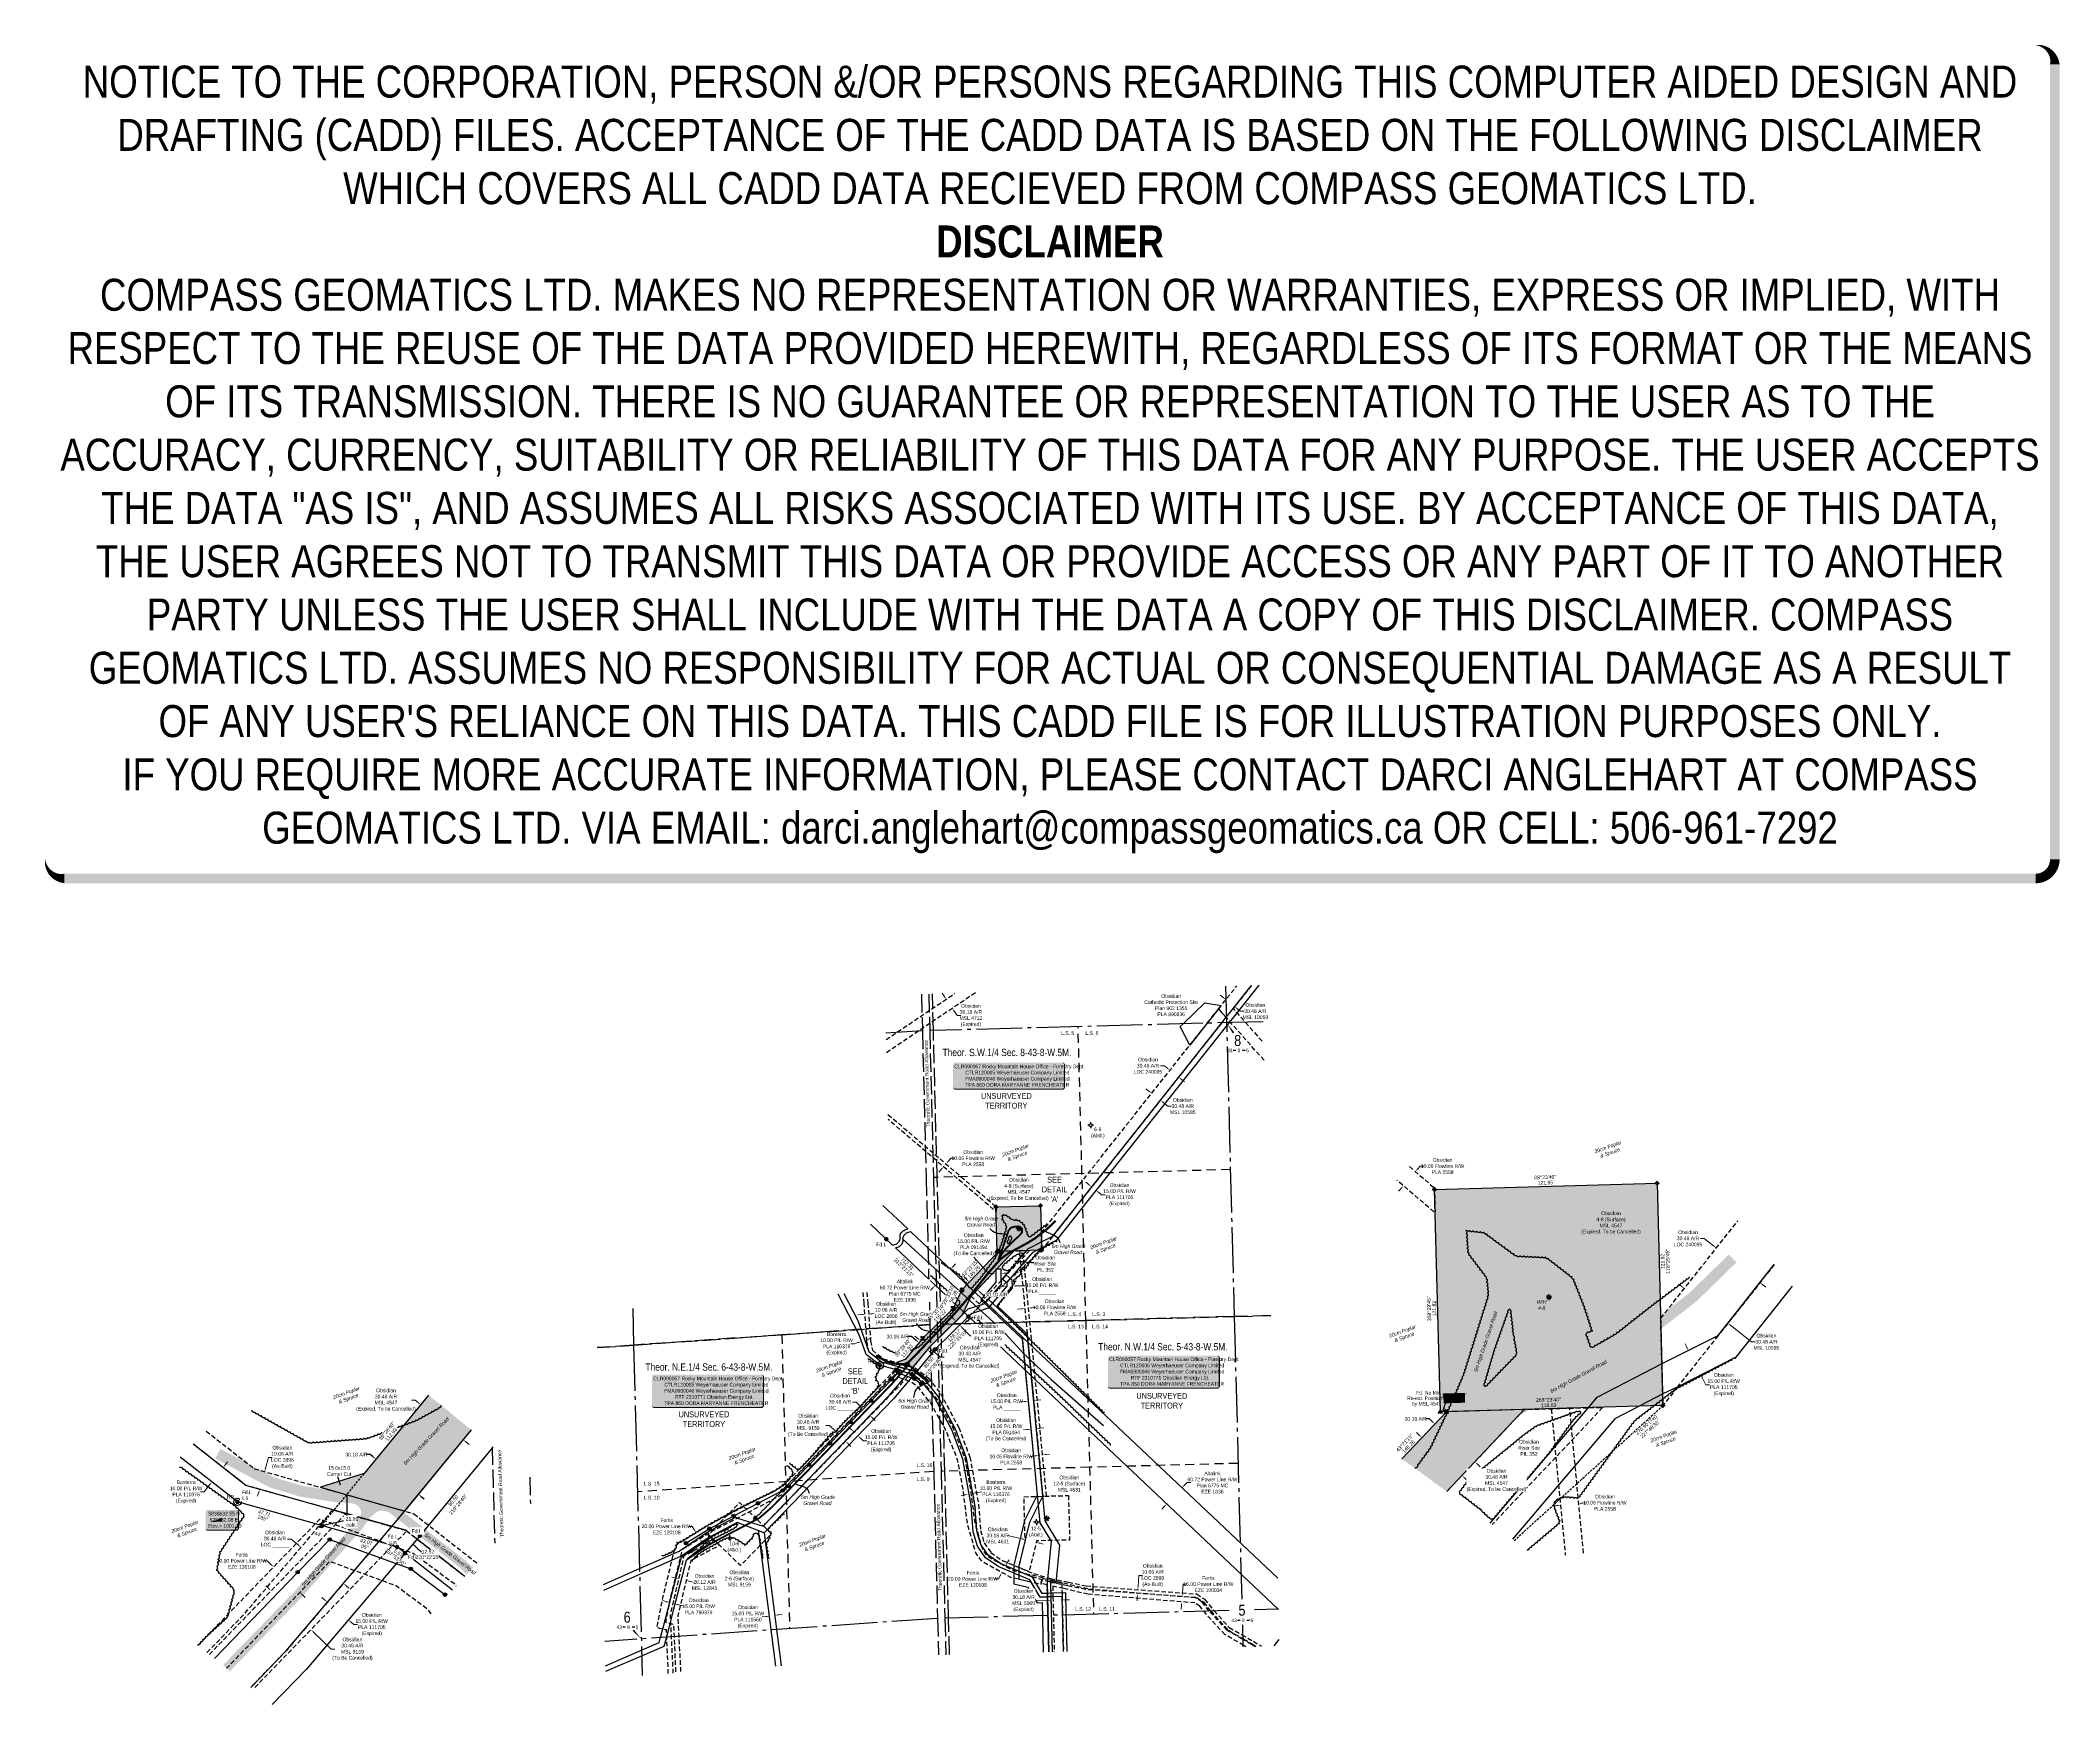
# Model space of a CAD drawing. Extents: x 623434 to 628962, y 5837704 to 5842259.
import ezdxf
from ezdxf.enums import TextEntityAlignment as Align

# ---------------------------------------------------------------- set-up
doc = ezdxf.new("R2010")
doc.units = 0
doc.header["$LTSCALE"] = 5
for name, pattern in [('0', [1, 1, 0]), ('foc-ACCESSROAD', [3.75, 2.5, -1.25]), ('foc-FLOWLINE', [3.75, 2.5, -1.25]), ('foc-LSD', [8, 5, -3]), ('foc-QUARTERLINE', [33, 25, -3, 2, -3]), ('foc-TIELINE', [1.875, 1.25, -0.625]), ('foc-TRAV', [1.875, 1.25, -0.625]), ('foc-UNSURVEYED', [12.5, 10, -2.5])]:
    doc.linetypes.add(name, pattern=pattern)
for name, color, linetype in [('10', 1, 'Continuous'), ('35', 37, 'Continuous'), ('9', 3, 'Continuous'), ('AS-POWER', 104, 'foc-POWER'), ('AS-POWER-EXISTING-PP', 72, 'Continuous'), ('AS-ROADS', 254, 'Continuous'), ('AS-SURFACE IMPACT', 7, 'Continuous'), ('C-AR', 13, 'foc-ACCESSROAD'), ('C-FLOWLINE', 13, 'foc-FLOWLINE'), ('C-RW', 13, 'Continuous'), ('C-SYMBOL', 7, 'Continuous'), ('C-WS', 13, 'foc-ACCESSROAD'), ('C-WS-S', 13, 'Continuous'), ('DETAIL-T', 7, 'Continuous'), ('F-EZE', 190, 'foc-FLOWLINE'), ('F-RW', 190, 'Continuous'), ('F-WS-S', 190, 'Continuous'), ('L-BD', 7, 'Continuous'), ('L-MON', 1, 'Continuous'), ('L-QSEC', 8, 'foc-QUARTERLINE'), ('L-ROAD-T', 7, 'Continuous'), ('L-SECLBL', 7, 'Continuous'), ('L-SECTION-LSD', 7, 'foc-LSD'), ('L-TIE', 7, 'foc-TIELINE'), ('L-TIE-T', 7, 'Continuous'), ('L-UNS-T', 3, 'Continuous'), ('L-USEC', 7, 'foc-UNSURVEYED'), ('P-PROPOSED', 10, 'Continuous'), ('P-PROPOSED-H', 21, 'Continuous'), ('P-TRAV', 4, 'foc-TRAV'), ('P-TXT', 4, 'Continuous'), ('T-BUSH', 110, '0'), ('T-BUSH-T', 110, 'Continuous')]:
    doc.layers.add(name, color=color, linetype=linetype)
for name, color, linetype, lineweight in [('AS-GENERAL', 48, 'Continuous', 18), ('C-AR-T', 13, 'Continuous', 9), ('C-FLOWLINE-T', 13, 'Continuous', 9), ('C-RW-T', 13, 'Continuous', 9), ('C-WS-T', 13, 'Continuous', 9), ('F-EZE-T', 190, 'Continuous', 9), ('F-RW-T', 190, 'Continuous', 9), ('F-VCE-T', 190, 'Continuous', 9), ('F-WS-T', 190, 'Continuous', 9), ('T-TEXT', 48, 'Continuous', 18)]:
    doc.layers.add(name, color=color, linetype=linetype, lineweight=lineweight)
doc.layers.add('DISCLAIMER', color=7, linetype='Continuous', plot=False)
doc.styles.add('100L', font='ARIALN.TTF', dxfattribs={"height": 11})
doc.styles.add('175L', font='ARIALN.TTF', dxfattribs={"height": 20})
doc.styles.add('80', font='ARIALN.TTF', dxfattribs={"height": 10})
doc.styles.add('80CG', font='ARIALN.TTF', dxfattribs={"height": 10})
doc.styles.add('80L', font='ARIALN.TTF', dxfattribs={"height": 10})
doc.styles.add('80LS', font='ARIALNI.TTF', dxfattribs={"height": 10})
doc.styles.add('foc-LtypeFont', font='ARIALN.TTF', dxfattribs={"height": 7.35})
doc.styles.add('SIMPLEX', font='ARIALN.TTF')
doc.linetypes.add('foc-POWER', pattern='A,6,-1,["P",foc-LtypeFont,S=0.2,R=0,X=-0.625,Y=-0.75],-1.24,4', length=12.24)
doc.dimstyles.new('Compass 5 000', dxfattribs={"dimscale": 5, "dimtxt": 9, "dimasz": 2, "dimexe": 0.2, "dimexo": 0.0625, "dimgap": 0.5, "dimtad": 0, "dimtih": 1, "dimtoh": 1, "dimzin": 0, "dimdsep": 46, "dimtxsty": '80CG', "dimcen": 0.1, "dimse1": 1, "dimse2": 1, "dimclrd": 256, "dimclrt": 256, "dimaunit": 1, "dimadec": 4, "dimazin": 0, "dimtfac": 0.06, "dimtofl": 0, "dimtmove": 0, "dimatfit": 1, "dimfxl": 0.2, "dimtolj": 1, "dimtzin": 0, "dimlwd": -1, "dimarcsym": 0})

# ---------------------------------------------------------------- blocks, each defined once
blk = doc.blocks.new('L-SECLBL')
at = {"layer": '9', "color": 7}
for p, q in [((-5.1, -27.8), (-12.3, -27.8)), ((20.7, -27.8), (13.5, -27.8))]:
    blk.add_line(p, q, dxfattribs=at)
at = {"layer": '10', "color": 2, "style": 'SIMPLEX'}
blk.add_attdef('SEC', text='', height=30, dxfattribs=at).set_placement((0, 0), align=Align.MIDDLE)
at = {"layer": '10', "color": 5, "style": '80L'}
blk.add_attdef('TWP', text='', height=9.5, dxfattribs=at).set_placement((-14.4, -27.4), align=Align.MIDDLE_RIGHT)
blk.add_attdef('RGE', text='', height=9.5, dxfattribs=at).set_placement((3.6, -27.4), align=Align.MIDDLE_CENTER)
blk.add_attdef('MER', text='', height=9.5, dxfattribs=at).set_placement((23.2, -27.4), align=Align.MIDDLE_LEFT)
blk = doc.blocks.new('*U665')
h = blk.add_hatch(color=255)
edge = h.paths.add_edge_path()
edge.add_line((-146.5, -45.5), (146.5, -45.5))
edge.add_arc((146.5, -39.5), 6, 270, 360)
edge.add_line((152.5, -39.5), (152.5, 38))
edge.add_arc((146.5, 38), 6, 0, 90)
edge.add_line((146.5, 44), (-146.5, 44))
edge.add_arc((-146.5, 38), 6, 90, 180)
edge.add_line((-152.5, 38), (-152.5, -39.5))
edge.add_arc((-146.5, -39.5), 6, 180, 270)
at = {"color": 44, "flags": 128}
blk.add_lwpolyline([(-146.5, -45.5, 3, 3, 0), (146.5, -45.5, 3, 3, 0.414214), (152.5, -39.5, 3, 3, 0), (152.5, 38, 3, 0, 0.414214), (146.5, 44, 0, 0, 0), (-146.5, 44, 0, 0, 0.414214), (-152.5, 38, 0, 0, 0), (-152.5, -39.5, 0, 3, 0.414214)], format="xyseb", close=True, dxfattribs=at)
at = {"color": 44, "style": '80'}
blk.add_attdef('ENTER_TEXT_001', (-36, -5), '', height=10, dxfattribs=at)
blk = doc.blocks.new('*U666')
h = blk.add_hatch(color=255)
edge = h.paths.add_edge_path()
edge.add_line((-146.5, -37), (146.5, -37))
edge.add_arc((146.5, -31), 6, 270, 360)
edge.add_line((152.5, -31), (152.5, 29.5))
edge.add_arc((146.5, 29.5), 6, 0, 90)
edge.add_line((146.5, 35.5), (-146.5, 35.5))
edge.add_arc((-146.5, 29.5), 6, 90, 180)
edge.add_line((-152.5, 29.5), (-152.5, -31))
edge.add_arc((-146.5, -31), 6, 180, 270)
at = {"color": 44, "flags": 128}
blk.add_lwpolyline([(-146.5, -37, 3, 3, 0), (146.5, -37, 3, 3, 0.414214), (152.5, -31, 3, 3, 0), (152.5, 29.5, 3, 0, 0.414214), (146.5, 35.5, 0, 0, 0), (-146.5, 35.5, 0, 0, 0.414214), (-152.5, 29.5, 0, 0, 0), (-152.5, -31, 0, 3, 0.414214)], format="xyseb", close=True, dxfattribs=at)
at = {"color": 44, "style": '80'}
blk.add_attdef('ENTER_TEXT_001', (-36, -5), '', height=10, dxfattribs=at)
blk = doc.blocks.new('LABEL_ROAD_THEORETIC')
at = {"layer": 'L-ROAD-T', "style": '80L'}
blk.add_text('Theoretic Government Road Allowance', height=10, dxfattribs=at).set_placement((0, 0), align=Align.MIDDLE_CENTER)
blk = doc.blocks.new('*D670')
at = {"layer": 'C-AR-T', "transparency": 16777216}
for p, q in [((626121.3, 5838157.5), (626082.5, 5838166.9)), ((626170, 5838145.6), (626179.7, 5838143.3))]:
    blk.add_line(p, q, dxfattribs=at)
for points in [[(626121.7, 5838159.1), (626120.9, 5838155.9), (626131, 5838155.1)], [(626170.4, 5838147.3), (626169.6, 5838144), (626160.3, 5838148)]]:
    blk.add_solid(points, dxfattribs=at)
at = {"layer": 'C-AR-T', "transparency": 16777216, "insert": (626054.8, 5838166.9), "char_height": 10, "attachment_point": 5, "style": '80CG'}
blk.add_mtext('\\A1;Obsidian\\P30.18 A/R\\PMSL 4631', dxfattribs=at)
blk = doc.blocks.new('*D671')
at = {"layer": 'C-AR-T', "transparency": 16777216}
for p, q in [((626191.4, 5837989.4), (626153.6, 5837988.5)), ((626241.5, 5837990.5), (626251.5, 5837990.8))]:
    blk.add_line(p, q, dxfattribs=at)
for points in [[(626191.4, 5837991), (626191.5, 5837987.7), (626201.4, 5837989.6)], [(626241.5, 5837992.2), (626241.6, 5837988.9), (626231.5, 5837990.3)]]:
    blk.add_solid(points, dxfattribs=at)
at = {"layer": 'C-AR-T', "transparency": 16777216, "insert": (626125.7, 5837988.5), "char_height": 10, "attachment_point": 5, "style": '80CG', "bg_fill": 3, "box_fill_scale": 1.1, "bg_fill_color": 256, "bg_fill_true_color": 13158600, "bg_fill_transparency": 0}
blk.add_mtext('\\A1;Obsidian\\P30.18 A/R\\PMSL 5069\\P(Expired)', dxfattribs=at)
blk = doc.blocks.new('*D672')
at = {"layer": 'C-RW-T', "transparency": 16777216}
for p, q in [((626303.9, 5839127.5), (626296, 5839133.7)), ((626331.4, 5839105.7), (626339.2, 5839099.4)), ((626339.2, 5839099.4), (626349.2, 5839099.4))]:
    blk.add_line(p, q, dxfattribs=at)
for points in [[(626304.9, 5839128.8), (626302.8, 5839126.2), (626311.7, 5839121.3)], [(626332.4, 5839107), (626330.4, 5839104.3), (626323.6, 5839111.9)]]:
    blk.add_solid(points, dxfattribs=at)
at = {"layer": 'C-RW-T', "transparency": 16777216, "insert": (626388.3, 5839099.4), "char_height": 10, "attachment_point": 5, "style": '80CG'}
blk.add_mtext('\\A1;Obsidian\\P15.00 P/L R/W\\PPLA 111705\\P(Expired)', dxfattribs=at)
blk = doc.blocks.new('*D673')
at = {"layer": 'C-RW-T', "transparency": 16777216}
for p, q in [((625908.3, 5839642.5), (625902.8, 5839650.8)), ((625936.3, 5839600.9), (625943.7, 5839589.9)), ((625943.7, 5839589.9), (625953.7, 5839589.9))]:
    blk.add_line(p, q, dxfattribs=at)
for points in [[(625909.7, 5839643.5), (625907, 5839641.6), (625913.9, 5839634.2)], [(625937.7, 5839601.8), (625935, 5839600), (625930.8, 5839609.2)]]:
    blk.add_solid(points, dxfattribs=at)
at = {"layer": 'C-RW-T', "transparency": 16777216, "insert": (625981.6, 5839589.9), "char_height": 10, "attachment_point": 5, "style": '80CG'}
blk.add_mtext('\\A1;Obsidian\\P30.18 A/R\\PMSL 4712\\P(Expired)', dxfattribs=at)
blk = doc.blocks.new('*D674')
at = {"layer": 'C-AR-T', "transparency": 16777216}
for p, q in [((626510.7, 5839452.6), (626500.7, 5839452.6)), ((626518.5, 5839446.4), (626510.7, 5839452.6)), ((626558.1, 5839415), (626565.9, 5839408.8))]:
    blk.add_line(p, q, dxfattribs=at)
for points in [[(626519.5, 5839447.7), (626517.5, 5839445.1), (626526.4, 5839440.2)], [(626559.1, 5839416.3), (626557, 5839413.7), (626550.2, 5839421.2)]]:
    blk.add_solid(points, dxfattribs=at)
at = {"layer": 'C-AR-T', "transparency": 16777216, "insert": (626466.3, 5839452.6), "char_height": 10, "attachment_point": 5, "style": '80CG'}
blk.add_mtext('\\A1;Obsidian\\P30.48 A/R\\PLOC 240095', dxfattribs=at)
blk = doc.blocks.new('*D675')
at = {"layer": 'C-FLOWLINE-T', "transparency": 16777216}
for p, q in [((626157.3, 5838384.8), (626143.3, 5838383.1)), ((626187.1, 5838388.5), (626197, 5838389.7))]:
    blk.add_line(p, q, dxfattribs=at)
for points in [[(626157.1, 5838386.5), (626157.5, 5838383.2), (626167.2, 5838386)], [(626186.9, 5838390.1), (626187.3, 5838386.8), (626177.2, 5838387.2)]]:
    blk.add_solid(points, dxfattribs=at)
at = {"layer": 'C-FLOWLINE-T', "transparency": 16777216, "insert": (626091.8, 5838383.1), "char_height": 10, "attachment_point": 5, "style": '80CG'}
blk.add_mtext('\\A1;Obsidian\\P10.06 Flowline R/W\\PPLA 2558', dxfattribs=at)
blk = doc.blocks.new('*D676')
at = {"layer": 'C-FLOWLINE-T', "transparency": 16777216}
for p, q in [((625900.4, 5839168.8), (625893.9, 5839161.2)), ((625919.9, 5839191.7), (625926.4, 5839199.3)), ((625926.4, 5839199.3), (625936.4, 5839199.3))]:
    blk.add_line(p, q, dxfattribs=at)
for points in [[(625899.1, 5839169.8), (625901.7, 5839167.7), (625906.9, 5839176.4)], [(625918.7, 5839192.8), (625921.2, 5839190.6), (625913.5, 5839184.1)]]:
    blk.add_solid(points, dxfattribs=at)
at = {"layer": 'C-FLOWLINE-T', "transparency": 16777216, "insert": (625987.9, 5839199.3), "char_height": 10, "attachment_point": 5, "style": '80CG'}
blk.add_mtext('\\A1;Obsidian\\P10.06 Flowline R/W\\PPLA 2558', dxfattribs=at)
blk = doc.blocks.new('*D677')
at = {"layer": 'C-FLOWLINE-T', "transparency": 16777216}
for p, q in [((626119.3, 5838787.3), (626109.3, 5838786.4)), ((626149.2, 5838790.2), (626159.1, 5838791.2))]:
    blk.add_line(p, q, dxfattribs=at)
for points in [[(626119.1, 5838789), (626119.4, 5838785.7), (626129.2, 5838788.3)], [(626149, 5838791.9), (626149.3, 5838788.5), (626139.2, 5838789.3)]]:
    blk.add_solid(points, dxfattribs=at)
at = {"layer": 'C-FLOWLINE-T', "transparency": 16777216, "insert": (626210.6, 5838791.2), "char_height": 10, "attachment_point": 5, "style": '80CG'}
blk.add_mtext('\\A1;Obsidian\\P10.06 Flowline R/W\\PPLA 2558', dxfattribs=at)
blk = doc.blocks.new('*D678')
at = {"layer": 'F-VCE-T', "transparency": 16777216}
for p, q in [((626081.1, 5838091.6), (626085.9, 5838100.3)), ((626056.8, 5838047.9), (626046.8, 5838047.9)), ((626061.7, 5838056.6), (626056.8, 5838047.9))]:
    blk.add_line(p, q, dxfattribs=at)
for points in [[(626060.2, 5838057.5), (626063.1, 5838055.8), (626066.5, 5838065.4)], [(626079.6, 5838092.4), (626082.5, 5838090.8), (626076.2, 5838082.9)]]:
    blk.add_solid(points, dxfattribs=at)
at = {"layer": 'F-VCE-T', "transparency": 16777216, "insert": (625987.2, 5838047.9), "char_height": 10, "attachment_point": 5, "style": '80CG'}
blk.add_mtext('\\A1;Fortis\\P20.00 Power Line R/W\\PEZE 120108', dxfattribs=at)
blk = doc.blocks.new('*D679')
at = {"layer": 'F-RW-T', "transparency": 16777216}
for p, q in [((625994.2, 5838283.4), (626010.9, 5838286.5)), ((625964.7, 5838278), (625954.9, 5838276.2))]:
    blk.add_line(p, q, dxfattribs=at)
for points in [[(625993.9, 5838285.1), (625994.5, 5838281.8), (625984.4, 5838281.6)], [(625964.4, 5838279.7), (625965, 5838276.4), (625974.6, 5838279.8)]]:
    blk.add_solid(points, dxfattribs=at)
at = {"layer": 'F-RW-T', "transparency": 16777216, "insert": (626050, 5838286.5), "char_height": 10, "attachment_point": 5, "style": '80CG'}
blk.add_mtext('\\A1;Bonterra\\P10.00 P/L R/W\\PPLA 110376\\P(Expired)', dxfattribs=at)
blk = doc.blocks.new('GABD')
for p, q in [((-0.8, 0), (-1.6, 0)), ((0, 0.8), (0, 1.6)), ((1.6, 0), (0.8, 0)), ((0, -0.8), (0, -1.6))]:
    blk.add_line(p, q)
blk.add_circle((0, 0), 0.8)
blk = doc.blocks.new('*D680')
at = {"layer": 'C-RW-T', "transparency": 16777216}
for p, q in [((626135.9, 5838456.8), (626125.9, 5838455.9)), ((626170.7, 5838460.1), (626180.7, 5838461.1))]:
    blk.add_line(p, q, dxfattribs=at)
for points in [[(626135.7, 5838458.5), (626136, 5838455.2), (626145.8, 5838457.8)], [(626170.5, 5838461.8), (626170.9, 5838458.5), (626160.8, 5838459.2)]]:
    blk.add_solid(points, dxfattribs=at)
at = {"layer": 'C-RW-T', "transparency": 16777216, "insert": (626077.9, 5838455.9), "char_height": 10, "attachment_point": 5, "style": '80CG'}
blk.add_mtext('\\A1;Obsidian\\P15.00 P/L R/W\\PPLA 091494\\P(To Be Cancelled)', dxfattribs=at)
blk = doc.blocks.new('*D681')
at = {"layer": 'C-RW-T', "transparency": 16777216}
for p, q in [((626070, 5838849.3), (626060, 5838849.2)), ((626104.9, 5838849.8), (626137.3, 5838850.3))]:
    blk.add_line(p, q, dxfattribs=at)
for points in [[(626069.9, 5838851), (626070, 5838847.7), (626080, 5838849.5)], [(626104.9, 5838851.5), (626105, 5838848.2), (626094.9, 5838849.7)]]:
    blk.add_solid(points, dxfattribs=at)
at = {"layer": 'C-RW-T', "transparency": 16777216, "insert": (626176.4, 5838850.3), "char_height": 10, "attachment_point": 5, "style": '80CG'}
blk.add_mtext('\\A1;Obsidian\\P15.00 P/L R/W\\PPLA ______', dxfattribs=at)
blk = doc.blocks.new('*D682')
at = {"layer": 'C-RW-T', "transparency": 16777216}
for p, q in [((626128.5, 5838533.6), (626118.6, 5838532.6)), ((626163.3, 5838536.9), (626173.3, 5838537.9))]:
    blk.add_line(p, q, dxfattribs=at)
for points in [[(626128.4, 5838535.3), (626128.7, 5838531.9), (626138.5, 5838534.6)], [(626163.2, 5838538.6), (626163.5, 5838535.3), (626153.4, 5838536)]]:
    blk.add_solid(points, dxfattribs=at)
at = {"layer": 'C-RW-T', "transparency": 16777216, "insert": (626079.5, 5838532.6), "char_height": 10, "attachment_point": 5, "style": '80CG'}
blk.add_mtext('\\A1;Obsidian\\P15.00 P/L R/W\\PPLA ______', dxfattribs=at)
blk = doc.blocks.new('*D683')
at = {"layer": 'F-EZE-T', "transparency": 16777216}
for p, q in [((626560.6, 5838010.1), (626562.5, 5838033.8)), ((626562.5, 5838033.8), (626572.5, 5838033.8)), ((626557.8, 5837975.2), (626557, 5837965.3))]:
    blk.add_line(p, q, dxfattribs=at)
for points in [[(626558.9, 5838010.3), (626562.3, 5838010), (626559.8, 5838000.2)], [(626556.1, 5837975.4), (626559.4, 5837975.1), (626558.6, 5837985.2)]]:
    blk.add_solid(points, dxfattribs=at)
at = {"layer": 'F-EZE-T', "transparency": 16777216, "insert": (626631.6, 5838033.8), "char_height": 10, "attachment_point": 5, "style": '80CG'}
blk.add_mtext('\\A1;Fortis\\P15.00 Power Line R/W\\PEZE 100034', dxfattribs=at)
blk = doc.blocks.new('GAS')
h = blk.add_hatch(color=255)
h.dxf.hatch_style = 1
edge = h.paths.add_edge_path()
edge.add_arc((0, 0), 0.9, 0, 360)
for p, q in [((-0.8, 0), (-1.6, 0)), ((-0.6, 0.6), (-1.1, 1.1)), ((0, 0.8), (0, 1.6)), ((0.6, 0.6), (1.1, 1.1)), ((1.6, 0), (0.8, 0)), ((-0.6, -0.6), (-1.1, -1.1)), ((0, -0.8), (0, -1.6)), ((1.1, -1.1), (0.6, -0.6))]:
    blk.add_line(p, q)
blk.add_circle((0, 0), 0.8)
blk = doc.blocks.new('*D684')
at = {"layer": 'C-AR-T', "transparency": 16777216}
for p, q in [((626439.2, 5838028.3), (626441.3, 5838057.3)), ((626441.3, 5838057.3), (626451.3, 5838057.3)), ((626437, 5837998.4), (626436.2, 5837988.4))]:
    blk.add_line(p, q, dxfattribs=at)
for points in [[(626435.3, 5837998.5), (626438.6, 5837998.3), (626437.7, 5838008.4)], [(626437.5, 5838028.4), (626440.8, 5838028.2), (626438.4, 5838018.4)]]:
    blk.add_solid(points, dxfattribs=at)
at = {"layer": 'C-AR-T', "transparency": 16777216, "insert": (626479.2, 5838057.3), "char_height": 10, "attachment_point": 5, "style": '80CG'}
blk.add_mtext('\\A1;Obsidian\\P10.06 A/R\\PLOC 2896\\P(As-Built)', dxfattribs=at)
blk = doc.blocks.new('*D685')
at = {"layer": 'C-RW-T', "transparency": 16777216}
for p, q in [((625147.2, 5837985.9), (625137.5, 5837988.5)), ((625181.1, 5837977.1), (625197.1, 5837972.9))]:
    blk.add_line(p, q, dxfattribs=at)
for points in [[(625147.6, 5837987.6), (625146.8, 5837984.3), (625156.9, 5837983.4)], [(625181.5, 5837978.7), (625180.6, 5837975.5), (625171.4, 5837979.6)]]:
    blk.add_solid(points, dxfattribs=at)
at = {"layer": 'C-RW-T', "transparency": 16777216, "insert": (625236.2, 5837972.9), "char_height": 10, "attachment_point": 5, "style": '80CG'}
blk.add_mtext('\\A1;Obsidian\\P15.00 P/L R/W\\PPLA 790379', dxfattribs=at)
blk = doc.blocks.new('*D686')
at = {"layer": 'C-RW-T', "transparency": 16777216}
for p, q in [((625653.8, 5838456.9), (625646.6, 5838463.8)), ((625679.3, 5838432.9), (625686.6, 5838426)), ((625686.6, 5838426), (625696.6, 5838426))]:
    blk.add_line(p, q, dxfattribs=at)
for points in [[(625655, 5838458.1), (625652.7, 5838455.7), (625661.1, 5838450.1)], [(625680.4, 5838434.1), (625678.1, 5838431.7), (625672, 5838439.8)]]:
    blk.add_solid(points, dxfattribs=at)
at = {"layer": 'C-RW-T', "transparency": 16777216, "insert": (625735.7, 5838426), "char_height": 10, "attachment_point": 5, "style": '80CG'}
blk.add_mtext('\\A1;Obsidian\\P15.00 P/L R/W\\PPLA 111705\\P(Expired)', dxfattribs=at)
blk = doc.blocks.new('*D687')
at = {"layer": 'C-AR-T', "transparency": 16777216}
for p, q in [((625172.4, 5838050.7), (625162.7, 5838053)), ((625211.5, 5838041.6), (625221.3, 5838039.3))]:
    blk.add_line(p, q, dxfattribs=at)
for points in [[(625172.8, 5838052.4), (625172.1, 5838049.1), (625182.2, 5838048.5)], [(625211.9, 5838043.2), (625211.1, 5838040), (625201.8, 5838043.9)]]:
    blk.add_solid(points, dxfattribs=at)
at = {"layer": 'C-AR-T', "transparency": 16777216, "insert": (625252.4, 5838039.3), "char_height": 10, "attachment_point": 5, "style": '80CG'}
blk.add_mtext('\\A1;Obsidian\\P20.12 A/R\\PMSL 12845', dxfattribs=at)
blk = doc.blocks.new('*D689')
at = {"layer": 'C-AR-T', "transparency": 16777216}
for p, q in [((626671.8, 5839639.7), (626663.9, 5839645.9)), ((626711.2, 5839608.2), (626719, 5839602)), ((626719, 5839602), (626729, 5839602))]:
    blk.add_line(p, q, dxfattribs=at)
for points in [[(626672.8, 5839641), (626670.7, 5839638.4), (626679.6, 5839633.4)], [(626712.3, 5839609.5), (626710.2, 5839606.9), (626703.4, 5839614.4)]]:
    blk.add_solid(points, dxfattribs=at)
at = {"layer": 'C-AR-T', "transparency": 16777216, "insert": (626760.1, 5839602), "char_height": 10, "attachment_point": 5, "style": '80CG'}
blk.add_mtext('\\A1;Obsidian\\P30.48 A/R\\PMSL 10059', dxfattribs=at)
blk = doc.blocks.new('*D690')
at = {"layer": 'C-AR-T', "transparency": 16777216}
for p, q in [((626468.5, 5839383.3), (626460.6, 5839389.5)), ((626508, 5839351.9), (626520.3, 5839342.2)), ((626520.3, 5839342.2), (626530.3, 5839342.2))]:
    blk.add_line(p, q, dxfattribs=at)
for points in [[(626469.5, 5839384.6), (626467.5, 5839381.9), (626476.3, 5839377)], [(626509.1, 5839353.2), (626507, 5839350.6), (626500.2, 5839358.1)]]:
    blk.add_solid(points, dxfattribs=at)
at = {"layer": 'C-AR-T', "transparency": 16777216, "insert": (626561.5, 5839342.2), "char_height": 10, "attachment_point": 5, "style": '80CG'}
blk.add_mtext('\\A1;Obsidian\\P30.48 A/R\\PMSL 10585', dxfattribs=at)
blk = doc.blocks.new('*D691')
at = {"layer": 'F-EZE-T', "transparency": 16777216}
for p, q in [((625218.4, 5838191.8), (625208.4, 5838191.8)), ((625223.6, 5838183.2), (625218.4, 5838191.8)), ((625244.5, 5838149.2), (625249.8, 5838140.7))]:
    blk.add_line(p, q, dxfattribs=at)
for points in [[(625225, 5838184.1), (625222.2, 5838182.4), (625228.8, 5838174.7)], [(625246, 5838150.1), (625243.1, 5838148.3), (625239.3, 5838157.7)]]:
    blk.add_solid(points, dxfattribs=at)
at = {"layer": 'F-EZE-T', "transparency": 16777216, "insert": (625148.8, 5838191.8), "char_height": 10, "attachment_point": 5, "style": '80CG'}
blk.add_mtext('\\A1;Fortis\\P20.00 Power Line R/W\\PEZE 120108', dxfattribs=at)
blk = doc.blocks.new('POWERPOLE')
h = blk.add_hatch(color=255)
edge = h.paths.add_edge_path()
edge.add_arc((0, 0), 0.96, 0, 360)
at = {"linetype": 'Continuous'}
for p, q in [((0.7, -0.7), (-0.7, 0.7)), ((-0.7, -0.7), (0.7, 0.7))]:
    blk.add_line(p, q, dxfattribs=at)
blk.add_circle((0, 0), 0.96, dxfattribs=at)
blk = doc.blocks.new('fdia')
at = {"color": 255, "const_width": 1}
blk.add_lwpolyline([(-0.5, 0, 1), (0.5, 0, 1)], format="xyb", close=True, dxfattribs=at)
blk = doc.blocks.new('Fdiaa')
blk.add_blockref('fdia', (0, 0))
blk = doc.blocks.new('fdib')
at = {"color": 1, "const_width": 1.6}
blk.add_lwpolyline([(-0.4, 0, 1), (0.4, 0, 1)], format="xyb", close=True, dxfattribs=at)
at = {"color": 1}
blk.add_circle((0, 0), 0.8, dxfattribs=at)
blk = doc.blocks.new('Fdibb')
blk.add_blockref('fdib', (0, 0))
blk = doc.blocks.new('fdicc')
for name in ['Fdibb', 'Fdiaa']:
    blk.add_blockref(name, (0, 0))
blk = doc.blocks.new('FDI')
blk.add_blockref('fdicc', (0, 0))
blk = doc.blocks.new('TRIA')
blk.add_hatch(color=255).paths.add_polyline_path([(0, 1.5), (-1.5, -0.9), (1.4, -0.9)])
blk = doc.blocks.new('TRIAA')
blk.add_blockref('TRIA', (0, 0))
blk = doc.blocks.new('TRIB')
at = {"color": 1}
blk.add_lwpolyline([(-1.1, -0.7), (0, 1.1), (1, -0.7)], close=True, dxfattribs=at)
blk = doc.blocks.new('TRIBB')
blk.add_blockref('TRIB', (0, 0))
blk = doc.blocks.new('TRICC')
for name in ['TRIAA', 'TRIBB']:
    blk.add_blockref(name, (0, 0))
blk = doc.blocks.new('plspike')
blk.add_blockref('TRICC', (0, 0))
blk = doc.blocks.new('SMONA')
blk.add_hatch(color=255).paths.add_polyline_path([(0, -1.5), (1.5, 0), (0, 1.5), (-1.5, 0)])
blk = doc.blocks.new('SMONAA')
blk.add_blockref('SMONA', (0, 0))
blk = doc.blocks.new('SMONB')
at = {"color": 1}
blk.add_solid([(0, 1.2), (1.2, 0), (-1.2, 0), (0, -1.2)], dxfattribs=at)
blk = doc.blocks.new('SMONBB')
blk.add_blockref('SMONB', (0, 0))
blk = doc.blocks.new('SMONCC')
for name in ['SMONAA', 'SMONBB']:
    blk.add_blockref(name, (0, 0))
blk = doc.blocks.new('FDIBAR')
blk.add_blockref('SMONCC', (0, 0))
blk = doc.blocks.new('*D692')
at = {"layer": 'F-RW-T', "transparency": 16777216}
for p, q in [((625932.5, 5838902.8), (625939.4, 5838910.1)), ((625870.2, 5838836.9), (625860.2, 5838836.9)), ((625877.1, 5838844.2), (625870.2, 5838836.9))]:
    blk.add_line(p, q, dxfattribs=at)
for points in [[(625931.3, 5838904), (625933.7, 5838901.7), (625925.6, 5838895.6)], [(625875.9, 5838845.3), (625878.3, 5838843), (625884, 5838851.4)]]:
    blk.add_solid(points, dxfattribs=at)
at = {"layer": 'F-RW-T', "transparency": 16777216, "insert": (625800.7, 5838836.9), "char_height": 10, "attachment_point": 5, "style": '80CG', "bg_fill": 3, "box_fill_scale": 1.1, "bg_fill_color": 256, "bg_fill_true_color": 13158600, "bg_fill_transparency": 0}
blk.add_mtext('\\A1;Altalink\\P60.72 Power Line R/W\\PPlan 6775 MC\\PEZE 1836', dxfattribs=at)
blk = doc.blocks.new('*D693')
at = {"layer": 'F-RW-T', "transparency": 16777216}
for p, q in [((626566.2, 5838304.5), (626573.1, 5838311.8)), ((626573.1, 5838311.8), (626583.1, 5838311.8)), ((626510.8, 5838245.8), (626504, 5838238.5))]:
    blk.add_line(p, q, dxfattribs=at)
for points in [[(626565, 5838305.6), (626567.5, 5838303.4), (626559.4, 5838297.2)], [(626509.6, 5838247), (626512.1, 5838244.7), (626517.7, 5838253.1)]]:
    blk.add_solid(points, dxfattribs=at)
at = {"layer": 'F-RW-T', "transparency": 16777216, "insert": (626642.7, 5838311.8), "char_height": 10, "attachment_point": 5, "style": '80CG'}
blk.add_mtext('\\A1;Altalink\\P60.72 Power Line R/W\\PPlan 6775 MC\\PEZE 1836', dxfattribs=at)
blk = doc.blocks.new('*D694')
at = {"layer": 'C-AR-T', "transparency": 16777216}
for p, q in [((625681.6, 5838771.6), (625671.6, 5838770.9)), ((625711.5, 5838773.6), (625721.5, 5838774.3))]:
    blk.add_line(p, q, dxfattribs=at)
for points in [[(625681.5, 5838773.3), (625681.7, 5838769.9), (625691.6, 5838772.3)], [(625711.4, 5838775.3), (625711.6, 5838771.9), (625701.5, 5838772.9)]]:
    blk.add_solid(points, dxfattribs=at)
at = {"layer": 'C-AR-T', "transparency": 16777216, "insert": (625749.4, 5838774.3), "char_height": 10, "attachment_point": 5, "style": '80CG', "bg_fill": 3, "box_fill_scale": 1.1, "bg_fill_color": 256, "bg_fill_true_color": 13158600, "bg_fill_transparency": 0}
blk.add_mtext('\\A1;Obsidian\\P10.06 A/R\\PLOC 2896\\P(As-Built)', dxfattribs=at)
blk = doc.blocks.new('*D695')
at = {"layer": 'F-RW-T', "transparency": 16777216}
for p, q in [((625663, 5838691.3), (625653, 5838691.3)), ((625672.4, 5838694.6), (625663, 5838691.3)), ((625700.7, 5838704.5), (625710.2, 5838707.8))]:
    blk.add_line(p, q, dxfattribs=at)
for points in [[(625671.9, 5838696.1), (625673, 5838693), (625681.9, 5838697.9)], [(625700.2, 5838706), (625701.3, 5838702.9), (625691.3, 5838701.2)]]:
    blk.add_solid(points, dxfattribs=at)
at = {"layer": 'F-RW-T', "transparency": 16777216, "insert": (625613.9, 5838691.3), "char_height": 10, "attachment_point": 5, "style": '80CG'}
blk.add_mtext('\\A1;Bonterra\\P10.00 P/L R/W\\PPLA 110376\\P(Expired)', dxfattribs=at)
blk = doc.blocks.new('*D696')
at = {"layer": 'C-AR-T', "transparency": 16777216}
for p, q in [((625594, 5838467.9), (625584, 5838467.9)), ((625609.5, 5838452.9), (625594, 5838467.9)), ((625645.7, 5838417.8), (625652.9, 5838410.8))]:
    blk.add_line(p, q, dxfattribs=at)
for points in [[(625610.6, 5838454.1), (625608.3, 5838451.7), (625616.6, 5838446)], [(625646.8, 5838419), (625644.5, 5838416.6), (625638.5, 5838424.7)]]:
    blk.add_solid(points, dxfattribs=at)
at = {"layer": 'C-AR-T', "transparency": 16777216, "insert": (625536, 5838467.9), "char_height": 10, "attachment_point": 5, "style": '80CG'}
blk.add_mtext('\\A1;Obsidian\\P30.48 A/R\\PMSL 9159\\P(To Be Cancelled)', dxfattribs=at)
blk = doc.blocks.new('*D698')
at = {"layer": 'C-AR-T', "transparency": 16777216}
for p, q in [((625667.7, 5838531.5), (625657.7, 5838531.5)), ((625675.8, 5838523.6), (625667.7, 5838531.5)), ((625712.1, 5838488.5), (625719.3, 5838481.6))]:
    blk.add_line(p, q, dxfattribs=at)
for points in [[(625677, 5838524.8), (625674.7, 5838522.4), (625683, 5838516.6)], [(625713.3, 5838489.7), (625711, 5838487.3), (625705, 5838495.4)]]:
    blk.add_solid(points, dxfattribs=at)
at = {"layer": 'C-AR-T', "transparency": 16777216, "insert": (625623.1, 5838531.5), "char_height": 10, "attachment_point": 5, "style": '80CG'}
blk.add_mtext('\\A1;Obsidian\\P30.48 A/R\\PLOC ______', dxfattribs=at)
blk = doc.blocks.new('*D699')
at = {"layer": 'C-RW-T', "transparency": 16777216}
for p, q in [((625454.7, 5837949.4), (625464.6, 5837950.7)), ((625420, 5837945), (625410.1, 5837943.7))]:
    blk.add_line(p, q, dxfattribs=at)
for points in [[(625454.5, 5837951.1), (625454.9, 5837947.8), (625444.8, 5837948.2)], [(625419.8, 5837946.6), (625420.2, 5837943.3), (625429.9, 5837946.3)]]:
    blk.add_solid(points, dxfattribs=at)
at = {"layer": 'C-RW-T', "transparency": 16777216, "insert": (625371, 5837943.7), "char_height": 10, "attachment_point": 5, "style": '80CG'}
blk.add_mtext('\\A1;Obsidian\\P15.00 P/L R/W\\PPLA 111560\\P(Expired)', dxfattribs=at)
blk = doc.blocks.new('*D702')
at = {"layer": 'C-AR-T', "transparency": 16777216}
for p, q in [((624050.6, 5838351.2), (624058.9, 5838380.6)), ((624058.9, 5838380.6), (624068.9, 5838380.6)), ((624031.7, 5838283.9), (624029, 5838274.2))]:
    blk.add_line(p, q, dxfattribs=at)
for points in [[(624049, 5838351.7), (624052.3, 5838350.8), (624047.9, 5838341.6)], [(624030.1, 5838284.3), (624033.3, 5838283.4), (624034.4, 5838293.5)]]:
    blk.add_solid(points, dxfattribs=at)
at = {"layer": 'C-AR-T', "transparency": 16777216, "insert": (624096.8, 5838380.6), "char_height": 10, "attachment_point": 5, "style": '80CG'}
blk.add_mtext('\\A1;Obsidian\\P10.06 A/R\\PLOC 2896\\P(As-Built)', dxfattribs=at)
blk = doc.blocks.new('*D703')
at = {"layer": 'F-RW-T', "transparency": 16777216}
for p, q in [((623940.7, 5838360.7), (623946.8, 5838368.6)), ((623882.2, 5838285.9), (623872.2, 5838285.9)), ((623897.6, 5838305.6), (623882.2, 5838285.9))]:
    blk.add_line(p, q, dxfattribs=at)
for points in [[(623939.4, 5838361.7), (623942, 5838359.7), (623934.5, 5838352.8)], [(623896.2, 5838306.6), (623898.9, 5838304.6), (623903.7, 5838313.5)]]:
    blk.add_solid(points, dxfattribs=at)
at = {"layer": 'F-RW-T', "transparency": 16777216, "insert": (623833.1, 5838285.9), "char_height": 10, "attachment_point": 5, "style": '80CG'}
blk.add_mtext('\\A1;Bonterra\\P10.00 P/L R/W\\PPLA 110376\\P(Expired)', dxfattribs=at)
blk = doc.blocks.new('*D704')
at = {"layer": 'F-EZE-T', "transparency": 16777216}
for p, q in [((624055.1, 5838097.5), (624045.1, 5838097.5)), ((624065.5, 5838087.5), (624055.1, 5838097.5)), ((624151.8, 5838004.2), (624159, 5837997.2))]:
    blk.add_line(p, q, dxfattribs=at)
for points in [[(624066.7, 5838088.7), (624064.4, 5838086.3), (624072.7, 5838080.6)], [(624152.9, 5838005.4), (624150.6, 5838003), (624144.6, 5838011.1)]]:
    blk.add_solid(points, dxfattribs=at)
at = {"layer": 'F-EZE-T', "transparency": 16777216, "insert": (623985.5, 5838097.5), "char_height": 10, "attachment_point": 5, "style": '80CG'}
blk.add_mtext('\\A1;Fortis\\P20.00 Power Line R/W\\PEZE 120108', dxfattribs=at)
blk = doc.blocks.new('*D705')
at = {"layer": 'C-AR-T', "transparency": 16777216}
for p, q in [((624058.6, 5838022.3), (624051.4, 5838029.3)), ((624182.3, 5837902.3), (624230.4, 5837855.6)), ((624230.4, 5837855.6), (624240.4, 5837855.6))]:
    blk.add_line(p, q, dxfattribs=at)
for points in [[(624059.7, 5838023.5), (624057.4, 5838021.1), (624065.7, 5838015.4)], [(624183.4, 5837903.5), (624181.1, 5837901.1), (624175.1, 5837909.3)]]:
    blk.add_solid(points, dxfattribs=at)
at = {"layer": 'C-AR-T', "transparency": 16777216, "insert": (624288.4, 5837855.6), "char_height": 10, "attachment_point": 5, "style": '80CG'}
blk.add_mtext('\\A1;Obsidian\\P30.48 A/R\\PMSL 9159\\P(To Be Cancelled)', dxfattribs=at)
blk = doc.blocks.new('*D706')
at = {"layer": 'C-RW-T', "transparency": 16777216}
for p, q in [((624212.4, 5837990.8), (624204.7, 5837997.2)), ((624284.7, 5837929.2), (624292.3, 5837922.8)), ((624292.3, 5837922.8), (624302.3, 5837922.8))]:
    blk.add_line(p, q, dxfattribs=at)
for points in [[(624213.4, 5837992), (624211.3, 5837989.5), (624220, 5837984.3)], [(624285.8, 5837930.5), (624283.6, 5837928), (624277.1, 5837935.7)]]:
    blk.add_solid(points, dxfattribs=at)
at = {"layer": 'C-RW-T', "transparency": 16777216, "insert": (624341.4, 5837922.8), "char_height": 10, "attachment_point": 5, "style": '80CG'}
blk.add_mtext('\\A1;Obsidian\\P15.00 P/L R/W\\PPLA 111705\\P(Expired)', dxfattribs=at)
blk = doc.blocks.new('*D707')
at = {"layer": 'C-AR-T', "transparency": 16777216}
for p, q in [((624120.9, 5838157.1), (624110.9, 5838157.1)), ((624140, 5838140.9), (624120.9, 5838157.1)), ((624271.4, 5838029.2), (624279, 5838022.7))]:
    blk.add_line(p, q, dxfattribs=at)
for points in [[(624141.1, 5838142.1), (624139, 5838139.6), (624147.6, 5838134.4)], [(624272.4, 5838030.4), (624270.3, 5838027.9), (624263.7, 5838035.7)]]:
    blk.add_solid(points, dxfattribs=at)
at = {"layer": 'C-AR-T', "transparency": 16777216, "insert": (624076.3, 5838157.1), "char_height": 10, "attachment_point": 5, "style": '80CG'}
blk.add_mtext('\\A1;Obsidian\\P30.48 A/R\\PLOC ______', dxfattribs=at)
blk = doc.blocks.new('RP')
at = {"layer": '35', "color": 3}
blk.add_circle((0, 0), 10, dxfattribs=at)
at = {"layer": '35', "color": 3, "style": '80'}
blk.add_attdef('RP_001', (-32.4, 5.8), '', height=10, dxfattribs=at)
blk = doc.blocks.new('*U712')
at = {"layer": '35', "color": 3}
blk.add_circle((0, 0), 10, dxfattribs=at)
at = {"layer": '35', "color": 3, "style": '80'}
blk.add_attdef('RP_001', (-28.7, 9.3), '', height=10, dxfattribs=at)
blk = doc.blocks.new('*U711')
h = blk.add_hatch(color=254)
edge = h.paths.add_edge_path()
edge.add_line((-39, -28.5), (39, -28.5))
edge.add_arc((39, -22.5), 6, 270, 360)
edge.add_line((45, -22.5), (45, 21))
edge.add_arc((39, 21), 6, 0, 90)
edge.add_line((39, 27), (-39, 27))
edge.add_arc((-39, 21), 6, 90, 180)
edge.add_line((-45, 21), (-45, -22.5))
edge.add_arc((-39, -22.5), 6, 180, 270)
at = {"color": 1, "flags": 128}
blk.add_lwpolyline([(-39, -28.5, 3, 3, 0), (39, -28.5, 3, 3, 0.414214), (45, -22.5, 3, 3, 0), (45, 21, 3, 0, 0.414214), (39, 27, 0, 0, 0), (-39, 27, 0, 0, 0.414214), (-45, 21, 0, 0, 0), (-45, -22.5, 0, 3, 0.414214)], format="xyseb", close=True, dxfattribs=at)
blk.add_lwpolyline([(-30.6, -6.3, 0, 10, 0), (0, 0, 5, 5, 0)], format="xyseb", dxfattribs=at)
at = {"color": 1, "style": '80'}
blk.add_attdef('ENTER_TEXT_001', (-36, -5), '', height=10, dxfattribs=at)
blk = doc.blocks.new('*D732')
at = {"layer": 'C-FLOWLINE-T', "transparency": 16777216}
for p, q in [((627204.8, 5839170.2), (627211.3, 5839177.9)), ((627211.3, 5839177.9), (627221.3, 5839177.9)), ((627158.9, 5839116.5), (627152.4, 5839108.9))]:
    blk.add_line(p, q, dxfattribs=at)
for points in [[(627203.5, 5839171.3), (627206, 5839169.2), (627198.3, 5839162.6)], [(627157.6, 5839117.6), (627160.1, 5839115.4), (627165.4, 5839124.1)]]:
    blk.add_solid(points, dxfattribs=at)
at = {"layer": 'C-FLOWLINE-T', "transparency": 16777216, "insert": (627272.7, 5839177.9), "char_height": 10, "attachment_point": 5, "style": '80CG'}
blk.add_mtext('\\A1;Obsidian\\P10.06 Flowline R/W\\PPLA 2558', dxfattribs=at)
blk = doc.blocks.new('*D733')
at = {"layer": 'C-AR-T', "transparency": 16777216}
for p, q in [((627988.8, 5838980), (627978.8, 5838980)), ((628014.3, 5838959.7), (627988.8, 5838980)), ((628149.5, 5838852.6), (628157.3, 5838846.4))]:
    blk.add_line(p, q, dxfattribs=at)
for points in [[(628015.3, 5838961), (628013.3, 5838958.4), (628022.1, 5838953.5)], [(628150.5, 5838853.9), (628148.5, 5838851.3), (628141.7, 5838858.8)]]:
    blk.add_solid(points, dxfattribs=at)
at = {"layer": 'C-AR-T', "transparency": 16777216, "insert": (627944.5, 5838980), "char_height": 10, "attachment_point": 5, "style": '80CG'}
blk.add_mtext('\\A1;Obsidian\\P30.48 A/R\\PLOC 240095', dxfattribs=at)
blk = doc.blocks.new('*D734')
at = {"layer": 'C-RW-T', "transparency": 16777216}
for p, q in [((627941.1, 5838682.1), (627936.5, 5838691)), ((627984.4, 5838597.2), (627993.4, 5838579.6)), ((627993.4, 5838579.6), (628003.4, 5838579.6))]:
    blk.add_line(p, q, dxfattribs=at)
for points in [[(627942.6, 5838682.9), (627939.6, 5838681.3), (627945.6, 5838673.2)], [(627985.9, 5838597.9), (627982.9, 5838596.4), (627979.9, 5838606.1)]]:
    blk.add_solid(points, dxfattribs=at)
at = {"layer": 'C-RW-T', "transparency": 16777216, "insert": (628042.4, 5838579.6), "char_height": 10, "attachment_point": 5, "style": '80CG'}
blk.add_mtext('\\A1;Obsidian\\P15.00 P/L R/W\\PPLA 111705\\P(Expired)', dxfattribs=at)
blk = doc.blocks.new('*D735')
at = {"layer": 'C-FLOWLINE-T', "transparency": 16777216}
for p, q in [((627585.5, 5838248.8), (627575.6, 5838247.9)), ((627655.5, 5838255.5), (627665.5, 5838256.5))]:
    blk.add_line(p, q, dxfattribs=at)
for points in [[(627585.4, 5838250.5), (627585.7, 5838247.2), (627595.5, 5838249.8)], [(627655.3, 5838257.2), (627655.7, 5838253.9), (627645.6, 5838254.6)]]:
    blk.add_solid(points, dxfattribs=at)
at = {"layer": 'C-FLOWLINE-T', "transparency": 16777216, "insert": (627717, 5838256.5), "char_height": 10, "attachment_point": 5, "style": '80CG'}
blk.add_mtext('\\A1;Obsidian\\P10.06 Flowline R/W\\PPLA 2558', dxfattribs=at)
blk = doc.blocks.new('*D736')
at = {"layer": 'C-AR-T', "transparency": 16777216}
for p, q in [((627926.4, 5838848.8), (627918.6, 5838855.1)), ((628061.6, 5838741.7), (628118.1, 5838697)), ((628118.1, 5838697), (628128.1, 5838697))]:
    blk.add_line(p, q, dxfattribs=at)
for points in [[(627927.5, 5838850.2), (627925.4, 5838847.5), (627934.3, 5838842.6)], [(628062.7, 5838743), (628060.6, 5838740.4), (628053.8, 5838747.9)]]:
    blk.add_solid(points, dxfattribs=at)
at = {"layer": 'C-AR-T', "transparency": 16777216, "insert": (628159.2, 5838697), "char_height": 10, "attachment_point": 5, "style": '80CG'}
blk.add_mtext('\\A1;Obsidian\\P30.48 A/R\\PMSL 10585', dxfattribs=at)
blk = doc.blocks.new('*D737')
at = {"layer": 'C-RW-T', "transparency": 16777216}
for p, q in [((625933.3, 5838760.5), (625926.3, 5838767.6)), ((625957.8, 5838735.4), (625979.5, 5838713.2)), ((625979.5, 5838713.2), (625989.5, 5838713.2))]:
    blk.add_line(p, q, dxfattribs=at)
for points in [[(625934.4, 5838761.6), (625932.1, 5838759.3), (625940.3, 5838753.3)], [(625959, 5838736.6), (625956.6, 5838734.2), (625950.8, 5838742.5)]]:
    blk.add_solid(points, dxfattribs=at)
at = {"layer": 'C-RW-T', "transparency": 16777216, "insert": (626028.6, 5838713.2), "char_height": 10, "attachment_point": 5, "style": '80CG', "bg_fill": 3, "box_fill_scale": 1.1, "bg_fill_color": 256, "bg_fill_true_color": 13158600, "bg_fill_transparency": 0}
blk.add_mtext('\\A1;Obsidian\\P15.00 P/L R/W\\PPLA 111705\\P(Expired)', dxfattribs=at)
blk = doc.blocks.new('TEMP')
h = blk.add_hatch(color=255)
h.dxf.hatch_style = 1
h.paths.add_polyline_path([(0, 0.3), (-0.7, 1.2), (-0.7, 0.7), (-1.2, 0.7), (-0.3, 0), (-1.2, -0.7), (-0.7, -0.7), (-0.7, -1.2), (0, -0.3), (0.7, -1.2), (0.7, -0.7), (1.2, -0.7), (0.3, 0), (1.2, 0.7), (0.7, 0.7), (0.7, 1.2)])
h.paths.add_polyline_path([(0.6, 0.8), (0.6, 0.6), (0.8, 0.6), (0.1, 0), (0.8, -0.6), (0.6, -0.6), (0.6, -0.8), (0, -0.1), (-0.6, -0.8), (-0.6, -0.6), (-0.8, -0.6), (-0.1, 0), (-0.8, 0.6), (-0.6, 0.6), (-0.6, 0.8), (0, 0.1)], flags=16)
h = blk.add_hatch(color=1)
h.dxf.hatch_style = 1
h.paths.add_polyline_path([(0, 0.1), (-0.6, 0.8), (-0.6, 0.6), (-0.8, 0.6), (-0.1, 0), (-0.8, -0.6), (-0.6, -0.6), (-0.6, -0.8), (0, -0.1), (0.6, -0.8), (0.6, -0.6), (0.8, -0.6), (0.1, 0), (0.8, 0.6), (0.6, 0.6), (0.6, 0.8)])
at = {"color": 1}
for p, q in [((-0.1, 0), (0.1, 0)), ((0, 0.1), (0, -0.1))]:
    blk.add_line(p, q, dxfattribs=at)
at = {"color": 255, "flags": 128}
blk.add_lwpolyline([(-0.3, 0), (-1.2, 0.7), (-0.7, 0.7), (-0.7, 1.2), (0, 0.3), (0.7, 1.2), (0.7, 0.7), (1.2, 0.7), (0.3, 0), (1.2, -0.7), (0.7, -0.7), (0.7, -1.2), (0, -0.3), (-0.7, -1.2), (-0.7, -0.7), (-1.2, -0.7)], close=True, dxfattribs=at)
at = {"color": 1, "flags": 128}
blk.add_lwpolyline([(-0.1, 0), (-0.8, 0.6), (-0.6, 0.6), (-0.6, 0.8), (0, 0.1), (0.6, 0.8), (0.6, 0.6), (0.8, 0.6), (0.1, 0), (0.8, -0.6), (0.6, -0.6), (0.6, -0.8), (0, -0.1), (-0.6, -0.8), (-0.6, -0.6), (-0.8, -0.6)], close=True, dxfattribs=at)
blk = doc.blocks.new('*D738')
at = {"layer": 'P-TXT', "transparency": 16777216}
for p, q in [((627237, 5838485.8), (627227, 5838485.8)), ((627244.3, 5838478.9), (627237, 5838485.8)), ((627368.5, 5838361.6), (627375.7, 5838354.8))]:
    blk.add_line(p, q, dxfattribs=at)
for points in [[(627245.4, 5838480.1), (627243.1, 5838477.7), (627251.5, 5838472)], [(627369.6, 5838362.8), (627367.3, 5838360.4), (627361.2, 5838368.5)]]:
    blk.add_solid(points, dxfattribs=at)
at = {"layer": 'P-TXT', "transparency": 16777216, "insert": (627199.3, 5838485.8), "char_height": 10, "attachment_point": 5, "style": '80CG'}
blk.add_mtext('\\A1;30.18 A/R', dxfattribs=at)
blk = doc.blocks.new('*D739')
at = {"layer": 'P-TXT', "transparency": 16777216}
for p, q in [((624337.4, 5838388.1), (624327.4, 5838388.1)), ((624345.1, 5838381.7), (624337.4, 5838388.1)), ((624476.9, 5838273.1), (624484.7, 5838266.8))]:
    blk.add_line(p, q, dxfattribs=at)
for points in [[(624346.2, 5838383), (624344, 5838380.4), (624352.8, 5838375.3)], [(624478, 5838274.4), (624475.9, 5838271.8), (624469.2, 5838279.5)]]:
    blk.add_solid(points, dxfattribs=at)
at = {"layer": 'P-TXT', "transparency": 16777216, "insert": (624299.7, 5838388.1), "char_height": 10, "attachment_point": 5, "style": '80CG'}
blk.add_mtext('\\A1;30.18 A/R', dxfattribs=at)
blk = doc.blocks.new('*D740')
at = {"layer": 'P-TXT', "transparency": 16777216}
for p, q in [((625970.1, 5838867.2), (625962.8, 5838874.1)), ((626006.6, 5838832.8), (626013.8, 5838825.9)), ((626013.8, 5838825.9), (626023.8, 5838825.9))]:
    blk.add_line(p, q, dxfattribs=at)
for points in [[(625971.2, 5838868.4), (625969, 5838866), (625977.4, 5838860.4)], [(626007.7, 5838834), (626005.4, 5838831.6), (625999.3, 5838839.7)]]:
    blk.add_solid(points, dxfattribs=at)
at = {"layer": 'P-TXT', "transparency": 16777216, "insert": (626051.5, 5838825.9), "char_height": 10, "attachment_point": 5, "style": '80CG', "bg_fill": 3, "box_fill_scale": 1.1, "bg_fill_color": 256, "bg_fill_true_color": 13158600, "bg_fill_transparency": 0}
blk.add_mtext('\\A1;30.18 A/R', dxfattribs=at)
blk = doc.blocks.new('*D741')
at = {"layer": 'P-TXT', "transparency": 16777216}
for p, q in [((625818.8, 5838711.2), (625808.8, 5838711.2)), ((625831.7, 5838700.6), (625818.8, 5838711.2)), ((625870.4, 5838668.7), (625878.2, 5838662.3))]:
    blk.add_line(p, q, dxfattribs=at)
for points in [[(625832.8, 5838701.8), (625830.7, 5838699.3), (625839.4, 5838694.2)], [(625871.5, 5838670), (625869.4, 5838667.4), (625862.7, 5838675)]]:
    blk.add_solid(points, dxfattribs=at)
at = {"layer": 'P-TXT', "transparency": 16777216, "insert": (625781.2, 5838711.2), "char_height": 10, "attachment_point": 5, "style": '80CG'}
blk.add_mtext('\\A1;30.18 A/R', dxfattribs=at)
blk = doc.blocks.new('*D743')
at = {"layer": 'C-AR-T', "transparency": 16777216}
for p, q in [((625836.1, 5838705.9), (625828.4, 5838712.3)), ((625874.8, 5838674), (625898.2, 5838654.8)), ((625898.2, 5838654.8), (625908.2, 5838654.8))]:
    blk.add_line(p, q, dxfattribs=at)
for points in [[(625837.2, 5838707.2), (625835, 5838704.6), (625843.8, 5838699.6)], [(625875.9, 5838675.3), (625873.8, 5838672.8), (625867.1, 5838680.4)]]:
    blk.add_solid(points, dxfattribs=at)
at = {"layer": 'C-AR-T', "transparency": 16777216, "insert": (625978.1, 5838654.8), "char_height": 10, "attachment_point": 5, "style": '80CG'}
blk.add_mtext('\\A1;Obsidian\\P30.48 A/R\\PMSL 4547\\P(Expired, To be Cancelled)', dxfattribs=at)
blk = doc.blocks.new('*D744')
at = {"layer": 'C-AR-T', "transparency": 16777216}
for p, q in [((627208.9, 5838441.5), (627201.6, 5838448.3)), ((627333.1, 5838324.2), (627340.4, 5838317.3)), ((627340.4, 5838317.3), (627350.4, 5838317.3))]:
    blk.add_line(p, q, dxfattribs=at)
for points in [[(627210, 5838442.7), (627207.8, 5838440.2), (627216.2, 5838434.6)], [(627334.2, 5838325.4), (627332, 5838323), (627325.8, 5838331)]]:
    blk.add_solid(points, dxfattribs=at)
at = {"layer": 'C-AR-T', "transparency": 16777216, "insert": (627420.3, 5838317.3), "char_height": 10, "attachment_point": 5, "style": '80CG', "bg_fill": 3, "box_fill_scale": 1.1, "bg_fill_color": 256, "bg_fill_true_color": 13158600, "bg_fill_transparency": 0}
blk.add_mtext('\\A1;Obsidian\\P30.48 A/R\\PMSL 4547\\P(Expired, To be Cancelled)', dxfattribs=at)
blk = doc.blocks.new('*D745')
at = {"layer": 'C-AR-T', "transparency": 16777216}
for p, q in [((624460.3, 5838537.3), (624450.3, 5838537.3)), ((624468, 5838530.9), (624460.3, 5838537.3)), ((624599.8, 5838422.3), (624607.6, 5838415.9))]:
    blk.add_line(p, q, dxfattribs=at)
for points in [[(624469, 5838532.2), (624466.9, 5838529.6), (624475.7, 5838524.5)], [(624600.9, 5838423.6), (624598.8, 5838421), (624592.1, 5838428.7)]]:
    blk.add_solid(points, dxfattribs=at)
at = {"layer": 'C-AR-T', "transparency": 16777216, "insert": (624380.3, 5838537.3), "char_height": 10, "attachment_point": 5, "style": '80CG'}
blk.add_mtext('\\A1;Obsidian\\P30.48 A/R\\PMSL 4547\\P(Expired, To be Cancelled)', dxfattribs=at)
blk = doc.blocks.new('Disclaimer_Legal')
at = {"layer": 'DISCLAIMER', "color": 254, "flags": 128}
blk.add_lwpolyline([(-3612.9, -1104.6, 37.5, 37.5, 0), (4096.1, -1104.6, 37.5, 37.5, 0.414214), (4171.1, -1029.6, 37.5, 37.5, 0), (4171.1, 2078.7, 37.5, 0, 0.414214), (4096.1, 2153.7, 0, 0, 0), (-3612.9, 2153.7, 0, 0, 0.414214), (-3687.9, 2078.7, 0, 0, 0), (-3687.9, -1029.6, 0, 37.5, 0.414214)], format="xyseb", close=True, dxfattribs=at)
at = {"layer": 'DISCLAIMER', "color": 254, "insert": (241.6, 533.9), "char_height": 125, "width": 7717.568, "attachment_point": 5, "style": '80'}
blk.add_mtext('NOTICE TO THE CORPORATION, PERSON &/OR PERSONS REGARDING THIS COMPUTER AIDED DESIGN AND DRAFTING (CADD) FILES. ACCEPTANCE OF THE CADD DATA IS BASED ON THE FOLLOWING DISCLAIMER WHICH COVERS ALL CADD DATA RECIEVED FROM COMPASS GEOMATICS LTD.\\P{\\fArial Narrow|b1|i0|c0|p34;DISCLAIMER}\\PCOMPASS GEOMATICS LTD. MAKES NO REPRESENTATION OR WARRANTIES, EXPRESS OR IMPLIED, WITH RESPECT TO THE REUSE OF THE DATA PROVIDED HEREWITH, REGARDLESS OF ITS FORMAT OR THE MEANS OF ITS TRANSMISSION. THERE IS NO GUARANTEE OR REPRESENTATION TO THE USER AS TO THE ACCURACY, CURRENCY, SUITABILITY OR RELIABILITY OF THIS DATA FOR ANY PURPOSE. THE USER ACCEPTS THE DATA "AS IS", AND ASSUMES ALL RISKS ASSOCIATED WITH ITS USE. BY ACCEPTANCE OF THIS DATA, THE USER AGREES NOT TO TRANSMIT THIS DATA OR PROVIDE ACCESS OR ANY PART OF IT TO ANOTHER PARTY UNLESS THE USER SHALL INCLUDE WITH THE DATA A COPY OF THIS DISCLAIMER. COMPASS GEOMATICS LTD. ASSUMES NO RESPONSIBILITY FOR ACTUAL OR CONSEQUENTIAL DAMAGE AS A RESULT OF ANY USER\'S RELIANCE ON THIS DATA. THIS CADD FILE IS FOR ILLUSTRATION PURPOSES ONLY.\\PIF YOU REQUIRE MORE ACCURATE INFORMATION, PLEASE CONTACT DARCI ANGLEHART AT COMPASS GEOMATICS LTD. VIA EMAIL: darci.anglehart@compassgeomatics.ca OR CELL: 506-961-7292', dxfattribs=at)

msp = doc.modelspace()

# ---------------------------------------------------------------- hatches: boundary and pattern name
at = {"layer": 'AS-ROADS'}
h = msp.add_hatch(color=256, dxfattribs=at)
h.dxf.hatch_style = 1
h.paths.add_polyline_path([(625816.259, 5838642.565), (625814.449, 5838639.201), (625813.886, 5838637.396), (625814.251, 5838635.815), (625815.193, 5838633.896), (625817.35, 5838630.819), (625816.61, 5838626.331), (625812.915, 5838627.53), (625810.852, 5838627.818), (625808.857, 5838627.356), (625807.174, 5838626.21), (625804.717, 5838624.057), (625799.516, 5838625.465), (625799.882, 5838626.988), (625799.333, 5838628.633), (625798.541, 5838629.912), (625796.65, 5838631.326), (625793.705, 5838631.948), (625791.262, 5838632.115), (625787.838, 5838632.403), (625796.102, 5838633.324), (625800.796, 5838633.689), (625805.537, 5838635.589), (625810.422, 5838637.671), (625812.134, 5838638.867)])
h = msp.add_hatch(color=256, dxfattribs=at)
h.dxf.hatch_style = 1
h.paths.add_polyline_path([(624394.721, 5838308.676), (624385.671, 5838291.861), (624382.856, 5838282.833), (624384.681, 5838274.927), (624389.393, 5838265.333), (624400.175, 5838249.948), (624396.476, 5838227.51), (624378.004, 5838233.503), (624367.689, 5838234.942), (624357.71, 5838232.633), (624349.299, 5838226.902), (624337.01, 5838216.14), (624311.007, 5838223.179), (624312.835, 5838230.794), (624310.092, 5838239.018), (624306.13, 5838245.414), (624296.677, 5838252.482), (624281.95, 5838255.593), (624269.738, 5838256.43), (624252.617, 5838257.866), (624293.938, 5838262.472), (624317.407, 5838264.3), (624341.113, 5838273.798), (624365.537, 5838284.208), (624374.099, 5838290.191)])
at = {"layer": 'P-PROPOSED-H'}
h = msp.add_hatch(color=256, dxfattribs=at)
h.dxf.hatch_style = 1
h.paths.add_polyline_path([(627250.67, 5839113.829), (627859.97, 5839130.909), (627875.96, 5838522.244), (627266.8, 5838505.154)])
h = msp.add_hatch(color=256, dxfattribs=at)
h.dxf.hatch_style = 1
h.paths.add_polyline_path([(626050.19, 5839066.038), (626172.05, 5839069.454), (626175.248, 5838947.721), (626053.416, 5838944.303)])
h = msp.add_hatch(color=256, dxfattribs=at)
h.dxf.hatch_style = 1
h.paths.add_polyline_path([(625791.417, 5838636.605), (625823.638, 5838627.587), (625872.022, 5838686.329), (625957.665, 5838770.237), (625982.192, 5838821.537), (626099.314, 5838945.591), (626056.702, 5838944.395), (625957.016, 5838838.81), (625932.749, 5838788.055), (625849.762, 5838706.749), (625801.453, 5838648.098), (625777.487, 5838640.59)])
h = msp.add_hatch(color=256, dxfattribs=at)
h.dxf.hatch_style = 1
h.paths.add_polyline_path([(624614.334, 5838455.622), (624497.061, 5838550.469), (624320.691, 5838336.343), (624200.862, 5838298.805), (624270.512, 5838278.878), (624431.616, 5838233.789)])
h = msp.add_hatch(color=256, dxfattribs=at)
h.dxf.hatch_style = 1
h.paths.add_polyline_path([(627161.402, 5838376.58), (627284.34, 5838287.097), (627496.292, 5838511.592), (627283.228, 5838505.615)])

# ---------------------------------------------------------------- linework, layer by layer
at = {"layer": 'AS-POWER', "flags": 128}
for points in [[(625795.622, 5838977.511), (626066.521, 5838730.102)], [(626066.521, 5838730.102), (626126.075, 5838664.281), (626134.354, 5838656.366), (626142.648, 5838648.518), (626147.256, 5838643.861), (626201.134, 5838593.419), (626344.475, 5838467.409)], [(623910.742, 5837830.05), (624138.772, 5838066.248), (624226.237, 5838155.978), (624448.222, 5838075.523), (624541.732, 5838004.913)]]:
    msp.add_lwpolyline(points, dxfattribs=at)
at = {"layer": 'AS-ROADS', "flags": 128}
for points, const_width in [([(626213.384, 5839028.284), (626191.888, 5839007.322), (626156.195, 5838979.498), (626135.748, 5838967.03), (626082.86, 5838938.427), (626062.164, 5838922.97), (626033.329, 5838890.323), (625982.488, 5838827.053), (625952.079, 5838791.111), (625927.383, 5838763.621), (625829.971, 5838660.442), (625810.111, 5838640.532), (625800.394, 5838636.3), (625787.479, 5838635.193), (625767.31, 5838638.334), (625751.186, 5838643.113), (625721.304, 5838658.947)], 5.998), ([(626056.277, 5838920.864), (626064.642, 5838944.647), (626069.326, 5838956.178), (626084.768, 5839001.543), (626091.556, 5839009.464), (626103.645, 5839012.474), (626115.851, 5839011.465), (626121.345, 5839006.71), (626121.225, 5838996.043), (626113.381, 5838986.601), (626101.012, 5838975.743), (626073.44, 5838947.936), (626059.339, 5838926.299)], 4.998), ([(628066.64, 5838925.059), (627959.16, 5838820.249), (627780.695, 5838681.129), (627678.46, 5838618.789), (627414.02, 5838475.774), (627310.54, 5838398.489), (627240.401, 5838319.078)], 29.989), ([(627281.105, 5838387.959), (627322.93, 5838506.874), (627346.35, 5838564.529), (627423.56, 5838791.354), (627457.5, 5838830.959), (627517.945, 5838846.009), (627578.975, 5838840.964), (627606.445, 5838817.189), (627605.845, 5838763.854), (627566.625, 5838716.644), (627504.78, 5838662.354), (627366.92, 5838523.319), (627336.043, 5838470.973), (627307.356, 5838408.434)], 24.991), ([(625205.833, 5838102.746), (625235.638, 5838126.304), (625316.805, 5838169.608), (625402.119, 5838214.513), (625435.694, 5838243.355), (625534.839, 5838344.152), (625714.486, 5838529.637), (625765.231, 5838581.917), (625798.021, 5838619.014), (625808.578, 5838633.805)], 4.998), ([(625867.654, 5838586.358), (625855.801, 5838598.162), (625811.502, 5838632.788)], 4.998), ([(624559.496, 5838499.973), (624463.282, 5838398.063), (624363.982, 5838298.513), (624315.397, 5838277.353), (624250.822, 5838271.818), (624149.977, 5838287.523), (624069.357, 5838311.418), (623919.947, 5838390.588)], 29.989), ([(623943.766, 5837803.698), (624139.582, 5838005.438), (624303.532, 5838190.923), (624356.317, 5838264.878)], 24.991), ([(624609.622, 5838069.544), (624592.432, 5838086.663), (624370.937, 5838259.793)], 24.991)]:
    msp.add_lwpolyline(points, dxfattribs=dict(at, const_width=const_width))
at = {"layer": 'C-AR'}
msp.add_lwpolyline([(626183.116, 5838957.897), (626175.248, 5838947.721), (626173.993, 5838995.496), (626580.904, 5839509.026), (626628.337, 5839568.909), (626659.35, 5839608.018), (626679.887, 5839584.86), (626670.798, 5839573.416), (626668.03, 5839569.967), (626205.442, 5838986.074), (626183.116, 5838957.897)], close=True, dxfattribs=at)
for points in [[(628180.749, 5838908.164), (628026.93, 5838714.009), (627915.298, 5838573.123), (627875.96, 5838522.244), (627869.685, 5838761.12), (628080.92, 5839027.703)], [(626758.611, 5837863.018), (626749.214, 5837868.874), (626723.602, 5837883.52), (626682.145, 5837907.227), (626633.959, 5837960.096), (626614.742, 5837984.359), (626595.734, 5837996.825), (626295.243, 5838018.788), (626246.176, 5838029.192), (626197.109, 5838039.594), (626149.812, 5838053.183), (626062.69, 5838089.742), (626028.941, 5838112.877), (626008.394, 5838141.886), (625997.927, 5838178.967), (625992.501, 5838251.076), (625969.069, 5838378.791), (625939.311, 5838458.002), (625889.893, 5838549.768), (625857.503, 5838590.862), (625824.039, 5838617.028), (625736.691, 5838641.638), (625702.827, 5838668.13), (625696.525, 5838698.005), (625689.596, 5838801.638), (625686.537, 5838831.607)], [(625696.515, 5838832.298), (625699.558, 5838802.479), (625706.452, 5838699.377), (625711.855, 5838673.763), (625741.299, 5838650.726), (625828.646, 5838626.116), (625864.608, 5838597.995), (625898.282, 5838555.273), (625948.432, 5838462.148), (625978.74, 5838381.472), (626002.429, 5838252.356), (626007.82, 5838180.717), (626017.547, 5838146.258), (626036.066, 5838120.113), (626067.499, 5838098.565), (626153.29, 5838062.564), (626199.422, 5838049.384), (626248.262, 5838039.03), (626297.329, 5838028.63), (626599.106, 5838006.652), (626621.325, 5837992.079), (626647.256, 5837960.45), (626688.517, 5837915.179), (626723.289, 5837895.294), (626754.792, 5837877.28), (626776.926, 5837863.505)], [(623888.19, 5838452.55), (624019.921, 5838349.483), (624456.655, 5838226.431), (624629.295, 5838091.44)], [(624595.812, 5838054.173), (624433.624, 5838180.992), (623996.884, 5838304.046), (623852.684, 5838416.85)]]:
    msp.add_lwpolyline(points, dxfattribs=at)
at = {"layer": 'C-AR', "flags": 128}
for points in [[(626188.52, 5838274.627), (626184.195, 5838320.043), (626148.652, 5838690.879), (626124.173, 5838946.289), (626114.094, 5838946.007), (626138.638, 5838689.919), (626174.181, 5838319.084), (626178.472, 5838274.293)], [(626248.511, 5838276.178), (626251.851, 5838154.43), (626161.273, 5838151.963), (626140.824, 5838067.795), (626112.675, 5838079.608), (626117.076, 5838097.745), (626130.019, 5838151.111), (626126.7, 5838272.942)]]:
    msp.add_lwpolyline(points, close=True, dxfattribs=at)
for points in [[(627658.565, 5838118.813), (627620.586, 5838515.085), (627570.191, 5838513.673), (627608.622, 5838112.689)], [(623890.311, 5837846.353), (623993.772, 5837953.463), (624234.882, 5838236.958), (624396.347, 5838191.495), (624106.697, 5837851.09), (624009.925, 5837750.906)], [(625166.865, 5837789.674), (625161.78, 5837891.28), (625159.894, 5837928.957), (625158.903, 5837948.738), (625163.718, 5837969.356), (625196.967, 5838111.757), (625265.542, 5838147.835), (625278.534, 5838154.67), (625293.543, 5838139.821), (625214.478, 5838098.225), (625179.148, 5837946.917), (625181.863, 5837892.669), (625186.949, 5837791.064)]]:
    msp.add_lwpolyline(points, dxfattribs=at)
at = {"layer": 'C-FLOWLINE', "flags": 128}
for points in [[(625754.543, 5839319.245), (625856.022, 5839232.616), (625886.877, 5839206.275), (626051.121, 5839066.059), (626050.19, 5839066.038), (626050.468, 5839053.281), (625887.229, 5839192.663), (625856.373, 5839219.006), (625754.895, 5839305.641)], [(627182.082, 5839176.46), (627255.325, 5839113.932), (627250.67, 5839113.829), (627252.058, 5839050.046), (627148.017, 5839138.882)]]:
    msp.add_lwpolyline(points, dxfattribs=at)
at = {"layer": 'C-RW'}
for points in [[(624975.354, 5838032.769), (625074.219, 5838076.311), (625167.886, 5838117.563), (625182.836, 5838124.147), (625257.155, 5838174.208), (625288.739, 5838190.972), (625336.917, 5838216.545), (625342.885, 5838214.603), (625412.392, 5838191.988), (625758.654, 5838551.047), (625812.426, 5838614.241), (625820.462, 5838623.686), (625871.992, 5838686.326), (625974.467, 5838786.91), (626019.747, 5838801.6), (626029.617, 5838813.412), (626065.025, 5838854.82), (626064.863, 5838864.845), (626065.145, 5838865.176), (626098.944, 5838904.902), (626107.873, 5838915.573), (626109.918, 5838917.8), (626134.987, 5838947.267), (626139.32, 5838952.359), (626174.888, 5838970.796), (626205.441, 5838986.077), (626668.03, 5839569.967), (626670.812, 5839573.386), (626680.924, 5839586.242), (626683.809, 5839589.883), (626690.057, 5839597.718), (626703.073, 5839614.037), (626749.408, 5839672.133)], [(626769.36, 5839672.663), (626700.53, 5839585.909), (626688.309, 5839570.507), (626681.555, 5839561.995), (626681.254, 5839561.616), (626215.206, 5838974.263), (626183.115, 5838957.898), (626175.237, 5838954.169), (626162.998, 5838947.793), (626148.866, 5838940.431), (626110.365, 5838895.178), (626101.428, 5838884.673), (626079.952, 5838859.432), (626080.114, 5838849.386), (626038.976, 5838801.276), (626028.399, 5838788.647), (625982.474, 5838773.708), (625974.607, 5838765.844), (625883.087, 5838676.178), (625831.927, 5838614.066), (625823.828, 5838604.519), (625769.772, 5838540.965), (625415.794, 5838174.49), (625341.527, 5838201.951), (625264.482, 5838161.41), (625190.107, 5838110.958), (625186.45, 5838109.348), (625180.612, 5838106.776), (625163.377, 5838099.186), (625074.641, 5838060.106), (624975.776, 5838016.564)], [(627403.028, 5838200.707), (627494.44, 5838308.149), (627539.085, 5838361.503), (627549.308, 5838372.639), (627674.656, 5838519.974), (627696.32, 5838545.433), (627874.16, 5838637.617), (628026.924, 5838714.023), (628180.741, 5838908.174)], [(628229.933, 5838849.27), (628075.75, 5838654.956), (627915.296, 5838573.127), (627875.907, 5838554.485), (627814.712, 5838522.602), (627744.051, 5838485.795), (627551.543, 5838259.528), (627506.858, 5838207.006), (627463.84, 5838156.444)], [(624672.631, 5838408.474), (624473.062, 5838166.183), (624432.567, 5838118.448), (624162.287, 5837800.678), (624068.82, 5837703.911)], [(625447.472, 5837809.092), (625399.926, 5838180.358), (625415.794, 5838174.49), (625462.456, 5837810.129)], [(624981.135, 5837810.428), (625087.679, 5837856.53), (625128.457, 5837874.175), (625131.23, 5837884.84), (625137.861, 5837910.338), (625188.411, 5838104.75), (625189.203, 5838107.799), (625195.388, 5838111.965), (625270.43, 5838162.513), (625273.36, 5838159.632), (625281.323, 5838151.754), (625269.484, 5838143.779), (625202.301, 5838098.524), (625167.659, 5837965.3), (625157.529, 5837926.34), (625152.498, 5837906.992), (625147.021, 5837885.931), (625141.139, 5837863.309), (625088.1, 5837840.359), (624981.556, 5837794.256)]]:
    msp.add_lwpolyline(points, dxfattribs=at)
msp.add_lwpolyline([(626628.385, 5839568.91), (626580.908, 5839509.018), (626554.582, 5839559.755), (626562.203, 5839567.147), (626621.852, 5839625.037), (626666.816, 5839617.404), (626664.098, 5839613.979), (626628.385, 5839568.91)], close=True, dxfattribs=at)
at = {"layer": 'C-RW', "flags": 128}
for points in [[(626204.762, 5837848.295), (626200.328, 5838038.202), (626215.339, 5838037.678), (626224.904, 5838139.872), (626184.953, 5838206.674), (626178.475, 5838274.269), (626136.471, 5838712.525), (626040.45, 5838802.704), (626029.508, 5838812.981), (626064.891, 5838854.381), (626064.785, 5838864.753), (626064.31, 5838895.617), (626049.317, 5838895.406), (626049.818, 5838859.824), (626008.813, 5838811.846), (626122.085, 5838705.465), (626170.349, 5838201.879), (626200.836, 5838150.902), (626190.321, 5838038.554), (626191.236, 5837998.466), (626194.756, 5837848.029)], [(626194.756, 5837848.029), (626191.237, 5837998.431), (626171.237, 5837997.961), (626146.786, 5838038.775), (626113.741, 5838046.609), (626113.741, 5838084.11), (626142.631, 5838203.018), (626178.464, 5838274.377), (626135.995, 5838717.497), (626053.709, 5838795.139), (626095.036, 5838843.494), (626094.72, 5838865.959), (626078.161, 5838880.105), (626068.422, 5838868.704), (626079.822, 5838858.965), (626079.964, 5838848.937), (626033.036, 5838794.029), (626121.606, 5838710.458), (626163.126, 5838277.246), (626128.463, 5838208.219), (626098.746, 5838085.905), (626098.746, 5838034.585), (626137.189, 5838025.617), (626162.87, 5837982.75), (626176.597, 5837983.097), (626179.766, 5837847.63)]]:
    msp.add_lwpolyline(points, dxfattribs=at)
at = {"layer": 'C-RW-T'}
for p, q in [((626029.484, 5838883.891), (625989.938, 5838928.995)), ((626039.48, 5838884.032), (626029.484, 5838883.891)), ((626074.492, 5838884.525), (626084.487, 5838884.666))]:
    msp.add_line(p, q, dxfattribs=at)
for points in [[(626039.456, 5838885.698), (626039.503, 5838882.366), (626049.475, 5838884.173)], [(626074.469, 5838886.191), (626074.515, 5838882.859), (626064.497, 5838884.384)]]:
    msp.add_solid(points, dxfattribs=at)
at = {"layer": 'C-WS', "flags": 128}
for points in [[(626784.012, 5839467.492), (626692.518, 5839570.619), (626690.343, 5839573.07), (626680.992, 5839583.61), (626679.944, 5839584.792), (626659.352, 5839608.016), (626664.094, 5839613.988), (626666.814, 5839617.408), (626675.924, 5839628.843), (626679.691, 5839633.568), (626709.593, 5839671.074)], [(626749.401, 5839672.132), (626703.069, 5839614.045), (626699.167, 5839609.147), (626709.619, 5839597.364), (626732.399, 5839571.676), (626782.779, 5839514.871)], [(625749.249, 5839523.953), (625778.013, 5839543.296), (625847.538, 5839590.049), (625877.197, 5839609.993), (625937.514, 5839650.553)], [(625993.848, 5839652.05), (625878.122, 5839574.23), (625848.463, 5839554.287), (625838.333, 5839547.476), (625750.174, 5839488.191)], [(627284.34, 5838287.097), (627496.292, 5838511.592), (627711.509, 5838517.63), (627408.519, 5838196.71)], [(623896.777, 5837841.193), (624270.902, 5838226.84), (624433.569, 5838181.008), (624436.489, 5838178.735), (624016.417, 5837745.726)]]:
    msp.add_lwpolyline(points, dxfattribs=at)
for points in [[(626004.347, 5838800.62), (625982.192, 5838821.537), (626099.314, 5838945.591), (626142.358, 5838946.798), (626004.347, 5838800.62)], [(625413.868, 5838193.183), (625435.737, 5838171.967), (625435.737, 5838171.967), (625350.823, 5838084.438), (625263.4, 5838169.34), (625348.26, 5838256.836), (625391.999, 5838214.398), (625791.495, 5838626.197), (625824.028, 5838617.031), (625824.612, 5838616.576), (625413.868, 5838193.183)]]:
    msp.add_lwpolyline(points, close=True, dxfattribs=at)
at = {"layer": 'C-WS', "elevation": 984.76}
msp.add_lwpolyline([(626204.751, 5837848.294), (626201.232, 5837998.698), (626200.926, 5838006.346), (626200.226, 5838038.21), (626200.08, 5838044.022), (626215.214, 5838040.494), (626230.425, 5838036.948), (626231.075, 5838009.405), (626231.311, 5837999.408), (626234.865, 5837849.095)], dxfattribs=at)
at = {"layer": 'F-EZE', "flags": 128}
for points in [[(625153.194, 5837788.728), (625148.995, 5837888.633), (625148.172, 5837908.225), (625144.699, 5837909.019), (625130.062, 5837912.364), (625122.325, 5837914.133), (625137.953, 5837995.581), (625163.377, 5838099.186), (625167.886, 5838117.563), (625173.575, 5838140.745), (625258.259, 5838192.826), (625325.228, 5838227.914), (625355.832, 5838243.95), (625467.244, 5838302.329), (625772.344, 5838618.144), (625777.241, 5838623.214), (625794.97, 5838616.698), (625808.486, 5838611.73), (625823.799, 5838606.102), (625826.105, 5838605.254), (625828.446, 5838604.394), (625850.343, 5838588.191), (625874.233, 5838557.7), (625888.294, 5838539.755), (625905.664, 5838509.106), (625929.916, 5838466.317), (625964.495, 5838379.123), (625979.71, 5838296.914), (625991.868, 5838202.361), (625995.855, 5838188.531), (626012.058, 5838132.333), (626013.32, 5838127.956), (626025.676, 5838110.927), (626030.588, 5838108.199), (626091.33, 5838074.48), (626098.302, 5838070.61), (626103.371, 5838069.428), (626177.587, 5838052.118), (626176.425, 5838047.141), (626173.044, 5838032.648), (626157.092, 5838036.37), (626143.548, 5838039.531), (626091.042, 5838051.78), (626012.102, 5838095.602), (625995.086, 5838119.052), (625972.239, 5838198.294), (625959.957, 5838293.818), (625945.197, 5838373.567), (625911.847, 5838457.663), (625906.763, 5838466.634), (625875.145, 5838522.416), (625871.637, 5838528.605), (625836.278, 5838573.733), (625818.865, 5838586.619), (625810.673, 5838589.63), (625808.879, 5838590.289), (625793.568, 5838595.918), (625782.569, 5838599.962), (625479.378, 5838286.122), (625456.749, 5838274.264), (625370.758, 5838229.207), (625342.885, 5838214.603), (625279.036, 5838181.148), (625268.143, 5838175.441), (625191.031, 5838128.016), (625187.589, 5838113.992), (625186.45, 5838109.348), (625157.485, 5837991.313), (625145.593, 5837929.313), (625149.73, 5837928.367), (625156.036, 5837926.927), (625167.501, 5837924.309), (625168.942, 5837890.013), (625173.141, 5837790.108)], [(623865.555, 5837866.107), (624175.15, 5838186.575), (624199.633, 5838211.922), (624288.279, 5838179.342), (624355.859, 5838154.504), (624432.423, 5838126.364), (624443.952, 5838122.124), (624455.658, 5838117.824), (624565.14, 5838036.807), (624572.16, 5838027.847)], [(624504.342, 5837952.365), (624494.817, 5837964.521), (624407.75, 5838028.947), (624366.794, 5838044.001), (624357.822, 5838047.298), (624281.265, 5838075.445), (624226.271, 5838095.662), (623944.019, 5837803.496)]]:
    msp.add_lwpolyline(points, dxfattribs=at)
at = {"layer": 'F-EZE', "elevation": 984.76}
for points in [[(626194.776, 5837848.029), (626192.383, 5837950.684), (626191.236, 5837998.466), (626190.996, 5838008.46), (626190.433, 5838031.926), (626173.81, 5838035.93), (626177.191, 5838050.423), (626194.787, 5838046.319), (626204.208, 5838044.122), (626219.343, 5838040.593), (626234.679, 5838037.019), (626304.426, 5838020.759), (626599.863, 5837996.924), (626618.87, 5837984.459), (626638.087, 5837960.195), (626686.273, 5837907.327), (626727.73, 5837883.619), (626753.342, 5837868.974), (626761.054, 5837863.083)], [(626734.633, 5837862.38), (626728.195, 5837866.062), (626676.758, 5837895.476), (626626.651, 5837950.475), (626608.617, 5837973.245), (626594.839, 5837982.281), (626302.105, 5838005.889), (626234.983, 5838021.543), (626205.562, 5838028.168), (626206.232, 5837998.817), (626209.75, 5837848.427)]]:
    msp.add_lwpolyline(points, dxfattribs=at)
at = {"layer": 'F-RW', "flags": 128}
for points in [[(625740.704, 5839070.155), (625808.945, 5839005.726)], [(625767.276, 5838961.591), (625706.479, 5839018.991)], [(626823.526, 5837964.357), (625974.607, 5838765.844), (625774.921, 5838954.373)], [(625816.59, 5838998.508), (626821.257, 5838049.976)]]:
    msp.add_lwpolyline(points, dxfattribs=at)
for points in [[(625767.276, 5838961.591, 0.09819619), (625778.296, 5838965.327, 0.11502491), (625785.579, 5838972.136, 0.18910183), (625788.111, 5838983.658, -0.18910183), (625790.642, 5838995.181, -0.11502491), (625797.925, 5839001.989, -0.09819619), (625808.945, 5839005.726)], [(625774.921, 5838954.373, 0.09819619), (625785.941, 5838958.11, 0.11502491), (625793.224, 5838964.918, 0.18910183), (625795.756, 5838976.44, -0.18910183), (625798.287, 5838987.963, -0.11502491), (625805.57, 5838994.771, -0.09819619), (625816.59, 5838998.508)]]:
    msp.add_lwpolyline(points, format="xyb", dxfattribs=at)
at = {"layer": 'F-RW'}
for points in [[(626234.865, 5837849.095), (626231.312, 5837999.379), (626201.798, 5837998.713), (626201.228, 5837998.699), (626191.236, 5837998.466), (626187.108, 5837998.366), (626171.237, 5837997.961), (626142.934, 5838045.205), (626057.912, 5838080.865), (626021.816, 5838105.642), (625999.241, 5838137.513), (625988.034, 5838177.217), (625982.573, 5838249.795), (625959.397, 5838376.11), (625930.191, 5838453.855), (625881.504, 5838544.262), (625850.397, 5838583.729), (625819.433, 5838607.94), (625732.084, 5838632.551), (625694.357, 5838662.064), (625675.499, 5838716.066), (625618.601, 5838826.905)], [(626244.903, 5837849.362), (626241.376, 5837999.608), (626241.072, 5838009.641), (626201.563, 5838008.71), (626200.995, 5838008.697), (626191, 5838008.461), (626186.862, 5838008.363), (626176.816, 5838008.107), (626149.827, 5838053.158), (626062.578, 5838089.752), (626028.941, 5838112.877), (626008.394, 5838141.886), (625997.927, 5838178.967), (625992.501, 5838251.076), (625969.069, 5838378.791), (625939.311, 5838458.002), (625889.893, 5838549.768), (625857.503, 5838590.862), (625824.039, 5838617.028), (625736.691, 5838641.638), (625702.827, 5838668.13), (625672.756, 5838754.242), (625634.877, 5838828.032)], [(624595.812, 5838054.173), (624433.624, 5838180.992), (623996.884, 5838304.046), (623852.684, 5838416.85)], [(624562.33, 5838016.906), (624410.592, 5838135.553), (623973.847, 5838258.608), (623817.187, 5838381.16)], [(626811.931, 5837864.435), (626825.715, 5837881.763)]]:
    msp.add_lwpolyline(points, dxfattribs=at)
at = {"layer": 'L-QSEC'}
for p, q in [((626678.736, 5839670.254), (626702.274, 5838766.198)), ((626781.266, 5839572.972), (625868.724, 5839548.71)), ((625848.621, 5839548.19), (625748.801, 5839541.28)), ((625055.749, 5838787.949), (625058.317, 5838687.924)), ((626702.274, 5838766.198), (626722.792, 5837992.057)), ((625058.317, 5838687.924), (625081.825, 5837783.789)), ((626688.838, 5837961.153), (625910.31, 5837940.451)), ((626823.516, 5837964.734), (626758.071, 5837962.994)), ((625890.207, 5837939.931), (624979.407, 5837876.903)), ((626724.646, 5837922.107), (626726.235, 5837862.157))]:
    msp.add_line(p, q, dxfattribs=at)
at = {"layer": 'L-SECLBL', "flags": 128}
for points in [[(626681.338, 5839570.315, 0, 4.998, 0), (626700.334, 5839542.505, 0, 0, 0)], [(625079.224, 5837883.811, 0, 4.998, 0), (625057.224, 5837907.358, 0, 0, 0)]]:
    msp.add_lwpolyline(points, format="xyseb", dxfattribs=at)
at = {"layer": 'L-SECTION-LSD'}
for p, q in [((626295.89, 5838755.397), (626275.025, 5839559.512)), ((626691.806, 5839168.253), (625879.12, 5839146.645)), ((626295.89, 5838755.397), (626317.195, 5837951.271)), ((625463.865, 5838715.991), (625485.378, 5837911.917)), ((625879.81, 5838341.996), (625068.771, 5838285.868)), ((626306.54, 5838353.444), (625899.913, 5838342.516)), ((626712.929, 5838364.211), (626306.54, 5838353.444))]:
    msp.add_line(p, q, dxfattribs=at)
at = {"layer": 'L-TIE'}
for p, q in [((625974.607, 5838765.844), (626175.248, 5838947.721)), ((627468.599, 5838152.979), (627875.96, 5838522.244))]:
    msp.add_line(p, q, dxfattribs=at)
at = {"layer": 'L-USEC'}
for p, q in [((625846.037, 5839648.122), (625848.621, 5839548.19)), ((625866.139, 5839648.656), (625868.724, 5839548.71)), ((625878.775, 5839548.991), (625876.19, 5839648.923)), ((625848.621, 5839548.19), (625859.017, 5839146.126)), ((625868.724, 5839548.71), (625879.12, 5839146.645)), ((625889.172, 5839146.927), (625878.775, 5839548.991)), ((625859.017, 5839146.126), (625869.414, 5838744.06)), ((625879.12, 5839146.645), (625889.517, 5838744.58)), ((625899.568, 5838744.862), (625889.172, 5839146.927)), ((625869.414, 5838744.06), (625463.865, 5838715.991)), ((625463.865, 5838715.991), (625869.414, 5838744.06)), ((625869.414, 5838744.06), (625879.81, 5838341.996)), ((625889.517, 5838744.58), (625899.913, 5838342.516)), ((626295.89, 5838755.397), (625899.568, 5838744.862)), ((625899.568, 5838744.862), (626295.89, 5838755.397)), ((625909.965, 5838342.798), (625899.568, 5838744.862)), ((626702.274, 5838766.198), (626295.89, 5838755.397)), ((626295.89, 5838755.397), (626702.274, 5838766.198)), ((626295.89, 5838755.397), (626295.89, 5838755.397)), ((626802.203, 5838768.854), (626702.274, 5838766.198)), ((626702.274, 5838766.198), (626802.203, 5838768.854)), ((625058.317, 5838687.924), (624958.499, 5838681.015)), ((624958.499, 5838681.015), (625058.317, 5838687.924)), ((625463.865, 5838715.991), (625058.317, 5838687.924)), ((625058.317, 5838687.924), (625463.865, 5838715.991)), ((624671.005, 5838409.789), (624677.84, 5838145.472)), ((625879.81, 5838341.996), (625890.207, 5837939.931)), ((625899.913, 5838342.516), (625910.31, 5837940.451)), ((625920.36, 5837940.733), (625909.965, 5838342.798)), ((624773.735, 5838326.704), (624775.607, 5838254.29)), ((625890.207, 5837939.931), (625892.916, 5837839.916)), ((625910.309, 5837940.476), (625913.016, 5837840.539)), ((625923.067, 5837840.806), (625920.36, 5837940.733))]:
    msp.add_line(p, q, dxfattribs=at)
at = {"layer": 'P-PROPOSED', "flags": 128}
for points in [[(627250.67, 5839113.829), (627859.97, 5839130.909), (627875.96, 5838522.244), (627266.8, 5838505.154)], [(626050.19, 5839066.038), (626172.05, 5839069.454), (626175.248, 5838947.721), (626053.416, 5838944.303)], [(625791.417, 5838636.605), (625823.638, 5838627.587), (625872.022, 5838686.329), (625957.665, 5838770.237), (625982.192, 5838821.537), (626099.314, 5838945.591), (626056.702, 5838944.395), (625957.016, 5838838.81), (625932.749, 5838788.055), (625849.762, 5838706.749), (625801.453, 5838648.098), (625777.487, 5838640.59)]]:
    msp.add_lwpolyline(points, close=True, dxfattribs=at)
for points in [[(624497.061, 5838550.469), (624320.691, 5838336.343), (624200.862, 5838298.805), (624270.512, 5838278.878), (624431.616, 5838233.789), (624614.334, 5838455.622)], [(627284.34, 5838287.097), (627496.292, 5838511.592), (627283.228, 5838505.615), (627161.402, 5838376.58)]]:
    msp.add_lwpolyline(points, dxfattribs=at)
at = {"layer": 'P-TRAV'}
for p, q in [((625777.993, 5838619.616), (625791.92, 5838636.524)), ((624203.392, 5838193.933), (624320.691, 5838336.343))]:
    msp.add_line(p, q, dxfattribs=at)
at = {"layer": 'P-TXT', "color": 3}
msp.add_line((625264.482, 5838161.41), (625263.4, 5838169.34), dxfattribs=at)
at = {"layer": 'T-BUSH', "flags": 128}
for points in [[(626188.097, 5839020.102, -0.52056705), (626180.106, 5839014.097, -0.52056705), (626172.114, 5839008.092, -0.52056705), (626164.17, 5839002.025, -0.52056705), (626156.317, 5838995.84, -0.52056705), (626148.464, 5838989.655, -0.52056705), (626139.852, 5838984.597, -0.52056705), (626139.667, 5838987.62, -0.52056705), (626136.568, 5838997.124, -0.52056705), (626133.246, 5839006.548, -0.52056705), (626129.562, 5839015.841, -0.52056705), (626123.171, 5839023.1, -0.52056705), (626115.274, 5839029.229, -0.52056705), (626106.004, 5839031.658, -0.52056705), (626096.02, 5839032.164, -0.52056705), (626087.919, 5839037.959, -0.52056705), (626079.861, 5839043.875, -0.52056705), (626070.264, 5839045.86, -0.52056705), (626065.039, 5839042.037, -0.52056705), (626065.663, 5839032.06, -0.52056705), (626070.673, 5839023.705, -0.52056705), (626076.156, 5839015.513, -0.52056705), (626075.988, 5839005.688, -0.52056705), (626073.004, 5838996.147, -0.52056705), (626070.021, 5838986.606, -0.52056705), (626067.037, 5838977.065, -0.52056705), (626064.053, 5838967.525, -0.52056705), (626060.283, 5838958.277, -0.52056705), (626056.296, 5838949.11, -0.52056705), (626052.168, 5838940.008, -0.52056705), (626047.889, 5838930.973, -0.52056705), (626042.92, 5838922.351, -0.52056705), (626036.992, 5838914.302, -0.52056705), (626031.065, 5838906.253, -0.52056705), (626025.147, 5838898.196, -0.52056705), (626019.258, 5838890.118, -0.52056705), (626013.368, 5838882.041, -0.52056705), (626007.479, 5838873.964, -0.52056705), (626000.958, 5838866.393, -0.52056705), (625994.355, 5838858.888, -0.52056705), (625987.751, 5838851.383, -0.52056705), (625981.148, 5838843.878, -0.52056705), (625974.728, 5838850.54, -0.52056705), (625969.128, 5838858.818, -0.52056705), (625963.136, 5838866.82, -0.52056705), (625957.145, 5838874.821, -0.52056705), (625950.356, 5838881.982, -0.52056705), (625942.046, 5838887.538, -0.52056705), (625933.735, 5838893.094, -0.52056705), (625925.425, 5838898.65, -0.52056705), (625917.115, 5838904.206, -0.52056705), (625908.805, 5838909.761, -0.52056705), (625901.6, 5838914.578, -0.52056705)], [(627947.413, 5838874.562, -0.52056705), (627939.422, 5838868.556, -0.52056705), (627931.43, 5838862.551, -0.52056705), (627923.439, 5838856.546, -0.52056705), (627915.447, 5838850.54, -0.52056705), (627907.456, 5838844.535, -0.52056705), (627899.464, 5838838.53, -0.52056705), (627891.473, 5838832.524, -0.52056705), (627883.481, 5838826.519, -0.52056705), (627875.49, 5838820.514, -0.52056705), (627867.498, 5838814.508, -0.52056705), (627859.507, 5838808.503, -0.52056705), (627851.515, 5838802.498, -0.52056705), (627843.524, 5838796.493, -0.52056705), (627835.633, 5838790.357, -0.52056705), (627827.779, 5838784.172, -0.52056705), (627819.926, 5838777.987, -0.52056705), (627812.073, 5838771.802, -0.52056705), (627804.22, 5838765.617, -0.52056705), (627796.366, 5838759.432, -0.52056705), (627788.513, 5838753.247, -0.52056705), (627780.66, 5838747.062, -0.52056705), (627772.807, 5838740.877, -0.52056705), (627764.954, 5838734.692, -0.52056705), (627757.1, 5838728.507, -0.52056705), (627749.247, 5838722.322, -0.52056705), (627741.005, 5838716.715, -0.52056705), (627732.315, 5838711.775, -0.52056705), (627723.624, 5838706.834, -0.52056705), (627714.934, 5838701.894, -0.52056705), (627706.244, 5838696.954, -0.52056705), (627697.553, 5838692.014, -0.52056705), (627688.863, 5838687.074, -0.52056705), (627680.172, 5838682.133, -0.52056705), (627676.843, 5838691.4, -0.52056705), (627673.582, 5838700.85, -0.52056705), (627670.321, 5838710.3, -0.52056705), (627667.061, 5838719.749, -0.52056705), (627676.05, 5838722.907, -0.52056705), (627683.817, 5838726.713, -0.52056705), (627680.718, 5838736.217, -0.52056705), (627677.619, 5838745.721, -0.52056705), (627674.52, 5838755.225, -0.52056705), (627671.421, 5838764.729, -0.52056705), (627668.322, 5838774.233, -0.52056705), (627665.222, 5838783.737, -0.52056705), (627662.123, 5838793.24, -0.52056705), (627658.521, 5838802.563, -0.52056705), (627654.838, 5838811.856, -0.52056705), (627651.154, 5838821.149, -0.52056705), (627647.471, 5838830.442, -0.52056705), (627643.787, 5838839.735, -0.52056705), (627640.104, 5838849.028, -0.52056705), (627636.42, 5838858.321, -0.52056705), (627632.737, 5838867.614, -0.52056705), (627626.82, 5838875.23, -0.52056705), (627618.923, 5838881.358, -0.52056705), (627611.025, 5838887.487, -0.52056705), (627603.128, 5838893.616, -0.52056705), (627595.231, 5838899.745, -0.52056705), (627587.334, 5838905.873, -0.52056705), (627579.437, 5838912.002, -0.52056705), (627571.539, 5838918.131, -0.52056705), (627563.642, 5838924.26, -0.52056705), (627555.094, 5838928.634, -0.52056705), (627545.11, 5838929.14, -0.52056705), (627535.127, 5838929.646, -0.52056705), (627525.143, 5838930.152, -0.52056705), (627515.16, 5838930.658, -0.52056705), (627505.176, 5838931.164, -0.52056705), (627495.193, 5838931.67, -0.52056705), (627485.209, 5838932.176, -0.52056705), (627475.225, 5838932.682, -0.52056705), (627467.028, 5838938.207, -0.52056705), (627458.97, 5838944.123, -0.52056705), (627450.912, 5838950.039, -0.52056705), (627442.854, 5838955.955, -0.52056705), (627434.796, 5838961.87, -0.52056705), (627426.738, 5838967.786, -0.52056705), (627418.68, 5838973.702, -0.52056705), (627410.622, 5838979.617, -0.52056705), (627402.564, 5838985.533, -0.52056705), (627394.506, 5838991.449, -0.52056705), (627386.253, 5838996.866, -0.52056705), (627376.32, 5838997.995, -0.52056705), (627366.388, 5838999.124, -0.52056705), (627356.455, 5839000.252, -0.52056705), (627346.523, 5839001.381, -0.52056705), (627336.59, 5839002.51, -0.52056705), (627337, 5838992.758, -0.52056705), (627337.624, 5838982.781, -0.52056705), (627338.248, 5838972.805, -0.52056705), (627338.872, 5838962.828, -0.52056705), (627339.495, 5838952.851, -0.52056705), (627340.119, 5838942.874, -0.52056705), (627344.028, 5838934.111, -0.52056705), (627350.045, 5838926.129, -0.52056705), (627356.062, 5838918.146, -0.52056705), (627362.079, 5838910.163, -0.52056705), (627368.096, 5838902.181, -0.52056705), (627374.113, 5838894.198, -0.52056705), (627380.13, 5838886.215, -0.52056705), (627386.147, 5838878.233, -0.52056705), (627391.655, 5838870.05, -0.52056705), (627392.669, 5838860.105, -0.52056705), (627393.683, 5838850.161, -0.52056705), (627394.697, 5838840.216, -0.52056705), (627395.711, 5838830.271, -0.52056705), (627394.868, 5838820.514, -0.52056705), (627391.884, 5838810.973, -0.52056705), (627388.9, 5838801.432, -0.52056705), (627385.917, 5838791.892, -0.52056705), (627382.933, 5838782.351, -0.52056705), (627379.949, 5838772.81, -0.52056705), (627376.966, 5838763.27, -0.52056705), (627373.982, 5838753.729, -0.52056705), (627370.998, 5838744.188, -0.52056705), (627368.014, 5838734.647, -0.52056705), (627365.031, 5838725.107, -0.52056705), (627362.047, 5838715.566, -0.52056705), (627359.063, 5838706.025, -0.52056705), (627356.079, 5838696.485, -0.52056705), (627353.096, 5838686.944, -0.52056705), (627350.112, 5838677.403, -0.52056705), (627347.128, 5838667.862, -0.52056705), (627344.145, 5838658.322, -0.52056705), (627341.161, 5838648.781, -0.52056705), (627338.177, 5838639.24, -0.52056705), (627335.193, 5838629.699, -0.52056705), (627332.21, 5838620.159, -0.52056705), (627329.226, 5838610.618, -0.52056705), (627325.647, 5838601.299, -0.52056705), (627321.66, 5838592.132, -0.52056705), (627317.673, 5838582.965, -0.52056705), (627313.686, 5838573.799, -0.52056705), (627309.698, 5838564.632, -0.52056705), (627305.711, 5838555.465, -0.52056705), (627301.724, 5838546.298, -0.52056705), (627297.737, 5838537.132, -0.52056705), (627293.749, 5838527.965, -0.52056705), (627289.762, 5838518.798, -0.52056705), (627285.775, 5838509.631, -0.52056705), (627281.782, 5838500.467, -0.52056705), (627277.504, 5838491.432, -0.52056705), (627273.225, 5838482.398, -0.52056705), (627268.947, 5838473.363, -0.52056705), (627264.668, 5838464.329, -0.52056705), (627260.39, 5838455.294, -0.52056705), (627256.112, 5838446.26, -0.52056705), (627251.833, 5838437.225, -0.52056705), (627247.555, 5838428.191, -0.52056705), (627243.276, 5838419.156, -0.52056705), (627238.998, 5838410.122, -0.52056705), (627233.81, 5838401.63, -0.52056705), (627227.882, 5838393.581, -0.52056705), (627221.954, 5838385.532, -0.52056705), (627216.027, 5838377.483, -0.52056705), (627210.099, 5838369.433, -0.52056705), (627204.171, 5838361.384, -0.52056705), (627196.531, 5838351.01, -0.52056705)], [(626101.176, 5838858.974, -0.815045), (626106.513, 5838869.669, -0.52056705), (626114.157, 5838876.111, -0.52056705), (626121.801, 5838882.553, -0.52056705), (626118.897, 5838891.732, -0.52056705), (626125.965, 5838894.661, -0.52056705), (626133.615, 5838898.743, -0.52056705), (626139.487, 5838906.833, -0.52056705), (626145.36, 5838914.923, -0.52056705), (626151.232, 5838923.012, -0.52056705), (626157.105, 5838931.102, -0.52056705), (626163.376, 5838938.804, -0.52056705), (626171.3, 5838944.898, -0.52056705), (626179.223, 5838950.993, -0.52056705), (626187.527, 5838956.493, -0.52056705), (626196.384, 5838961.128, -0.52056705), (626205.241, 5838965.763, -0.52056705), (626216.31, 5838971.556, -0.52056705)], [(625869.623, 5838877.579, -0.52056705), (625876.92, 5838870.746, -0.52056705), (625884.216, 5838863.913, -0.52056705), (625891.513, 5838857.081, -0.52056705), (625898.81, 5838850.248, -0.52056705), (625906.12, 5838843.431, -0.52056705), (625913.805, 5838837.038, -0.52056705), (625921.491, 5838830.645, -0.52056705), (625929.176, 5838824.253, -0.52056705), (625936.861, 5838817.86, -0.52056705), (625944.546, 5838811.467, -0.52056705), (625950.253, 5838804.158, -0.52056705), (625944.601, 5838795.964, -0.52056705), (625937.953, 5838788.499, -0.52056705), (625931.305, 5838781.034, -0.52056705), (625924.657, 5838773.568, -0.52056705), (625918.008, 5838766.103, -0.52056705), (625911.055, 5838758.923, -0.52056705), (625904.071, 5838751.77, -0.52056705), (625897.088, 5838744.617, -0.52056705), (625890.105, 5838737.465, -0.52056705), (625883.122, 5838730.312, -0.52056705), (625876.138, 5838723.159, -0.52056705), (625869.155, 5838716.006, -0.52056705), (625862.172, 5838708.854, -0.52056705), (625855.309, 5838701.586, -0.52056705), (625848.474, 5838694.291, -0.52056705), (625841.639, 5838686.997, -0.52056705), (625833.096, 5838681.911, -0.52056705), (625824.031, 5838677.764, -0.52056705), (625814.637, 5838674.347, -0.52056705), (625805.242, 5838670.93, -0.52056705), (625795.463, 5838669.309, -0.52056705), (625785.494, 5838668.575, -0.52056705), (625775.524, 5838667.842, -0.52056705), (625766.335, 5838670.606, -0.52056705), (625757.621, 5838675.505, -0.52056705), (625748.907, 5838680.404, -0.52056705), (625741.147, 5838684.766, -0.52056705)], [(626347.545, 5838503.266, -0.52056705), (626340.444, 5838510.302, -0.52056705), (626333.342, 5838517.337, -0.52056705), (626326.24, 5838524.372, -0.52056705), (626319.139, 5838531.407, -0.52056705), (626312.037, 5838538.443, -0.52056705), (626304.935, 5838545.478, -0.52056705), (626297.834, 5838552.513, -0.52056705), (626290.732, 5838559.549, -0.52056705), (626283.63, 5838566.584, -0.52056705), (626276.529, 5838573.619, -0.52056705), (626269.427, 5838580.654, -0.52056705), (626262.325, 5838587.69, -0.52056705), (626255.224, 5838594.725, -0.52056705), (626248.122, 5838601.76, -0.52056705), (626241.02, 5838608.796, -0.52056705), (626233.919, 5838615.831, -0.52056705), (626226.817, 5838622.866, -0.52056705), (626219.715, 5838629.901, -0.52056705), (626212.614, 5838636.937, -0.52056705), (626205.512, 5838643.972, -0.52056705), (626198.41, 5838651.007, -0.52056705), (626191.309, 5838658.043, -0.52056705), (626184.207, 5838665.078, -0.52056705), (626177.105, 5838672.113, -0.52056705), (626170.004, 5838679.148, -0.52056705), (626162.902, 5838686.184, -0.52056705), (626155.8, 5838693.219, -0.52056705), (626148.699, 5838700.254, -0.52056705), (626141.597, 5838707.29, -0.52056705), (626134.495, 5838714.325, -0.52056705), (626127.394, 5838721.36, -0.52056705), (626120.292, 5838728.395, -0.52056705), (626113.19, 5838735.431, -0.52056705), (626106.089, 5838742.466, -0.52056705), (626098.987, 5838749.501, -0.52056705), (626091.885, 5838756.537, -0.52056705), (626084.784, 5838763.572, -0.52056705), (626077.682, 5838770.607, -0.52056705), (626070.58, 5838777.642, -0.52056705), (626063.479, 5838784.678, -0.52056705), (626056.377, 5838791.713, -0.52056705), (626060.4, 5838799.656, -0.52056705), (626066.267, 5838807.749, -0.52056705), (626072.135, 5838815.842, -0.52056705), (626078.003, 5838823.935, -0.52056705), (626083.87, 5838832.028, -0.52056705), (626089.738, 5838840.122, -0.52056705), (626095.606, 5838848.215, -0.52056705), (626101.473, 5838856.308, -0.44519312), (626105.862, 5838864.244, -0.44519312)], [(626363.708, 5838413.089, 0.52056705), (626356.502, 5838420.018, 0.52056705), (626349.296, 5838426.946, 0.52056705), (626342.09, 5838433.874, 0.52056705), (626334.884, 5838440.803, 0.52056705), (626327.678, 5838447.731, 0.52056705), (626320.472, 5838454.659, 0.52056705), (626313.266, 5838461.588, 0.52056705), (626306.06, 5838468.516, 0.52056705), (626298.854, 5838475.444, 0.52056705), (626291.648, 5838482.373, 0.52056705), (626284.442, 5838489.301, 0.52056705), (626277.236, 5838496.23, 0.52056705), (626270.03, 5838503.158, 0.52056705), (626262.824, 5838510.086, 0.52056705), (626255.618, 5838517.015, 0.52056705), (626248.412, 5838523.943, 0.52056705), (626241.206, 5838530.871, 0.52056705), (626234, 5838537.8, 0.52056705), (626226.794, 5838544.728, 0.52056705), (626219.588, 5838551.657, 0.52056705), (626212.382, 5838558.585, 0.52056705), (626205.101, 5838565.434, 0.52056705), (626197.758, 5838572.217, 0.52056705), (626190.416, 5838579.001, 0.52056705), (626183.073, 5838585.784, 0.52056705), (626175.73, 5838592.568, 0.52056705), (626168.388, 5838599.351, 0.52056705), (626161.045, 5838606.135, 0.52056705), (626153.703, 5838612.918, 0.52056705), (626146.36, 5838619.702, 0.52056705), (626139.018, 5838626.485, 0.52056705), (626131.675, 5838633.269, 0.52056705), (626124.333, 5838640.052, 0.52056705), (626116.99, 5838646.836, 0.52056705), (626109.648, 5838653.619, 0.52056705), (626102.303, 5838660.4, 0.52056705), (626094.955, 5838667.178, 0.52056705), (626087.607, 5838673.956, 0.52056705), (626080.259, 5838680.734, 0.52056705), (626072.912, 5838687.512, 0.52056705), (626065.564, 5838694.289, 0.52056705), (626058.216, 5838701.067, 0.52056705), (626050.868, 5838707.845, 0.52056705), (626043.52, 5838714.623, 0.52056705), (626036.172, 5838721.401, 0.52056705), (626028.825, 5838728.178, 0.52056705), (626021.477, 5838734.956, 0.52056705), (626014.129, 5838741.734, 0.52056705), (626006.781, 5838748.512, 0.52056705), (625999.433, 5838755.29, 0.52056705), (625991.726, 5838761.091, 0.52056705), (625982.004, 5838759.996, 0.52056705), (625974.257, 5838753.677, 0.52056705), (625966.021, 5838746.96, 0.52056705)], [(625699, 5838649.601, -0.52056705), (625707.14, 5838643.799, -0.52056705), (625715.281, 5838637.996, -0.52056705), (625723.421, 5838632.194, -0.52056705), (625731.234, 5838626.007, -0.52056705), (625727.696, 5838617.868, -0.52056705), (625722.176, 5838609.534, -0.52056705), (625718.837, 5838600.331, -0.52056705), (625720.29, 5838591.404, -0.52056705), (625727.013, 5838584.006, -0.52056705), (625725.014, 5838574.512, -0.52056705), (625719.458, 5838566.651, -0.52056705), (625712.1, 5838559.885, -0.52056705), (625705.484, 5838552.391, -0.52056705), (625698.868, 5838544.898, -0.52056705), (625692.252, 5838537.404, -0.52056705), (625685.636, 5838529.91, -0.52056705), (625679.02, 5838522.416, -0.52056705), (625672.192, 5838515.129, -0.52056705), (625664.876, 5838508.317, -0.52056705), (625657.56, 5838501.505, -0.52056705), (625650.244, 5838494.693, -0.52056705), (625642.928, 5838487.881, -0.52056705), (625635.613, 5838481.068, -0.52056705), (625628.818, 5838473.736, -0.52056705), (625622.028, 5838466.4, -0.52056705), (625615.237, 5838459.064, -0.52056705), (625610.848, 5838450.894, -0.52056705), (625602.588, 5838450.16, -0.52056705), (625595.674, 5838443.96, -0.52056705), (625589.021, 5838436.5, -0.52056705), (625582.367, 5838429.04, -0.52056705), (625575.713, 5838421.58, -0.52056705), (625569.062, 5838414.117, -0.52056705), (625562.675, 5838406.427, -0.52056705), (625556.289, 5838398.737, -0.52056705), (625549.902, 5838391.047, -0.52056705), (625543.347, 5838383.506, -0.52056705), (625536.482, 5838376.24, -0.52056705), (625529.617, 5838368.973, -0.52056705), (625522.752, 5838361.707, -0.52056705), (625515.887, 5838354.441, -0.52056705), (625509.175, 5838348.023, -0.52056705), (625501.089, 5838353.9, -0.52056705), (625493.169, 5838359.987, -0.52056705), (625486.426, 5838365.827, -0.52056705)], [(627503.987, 5838127.222, -0.23245642), (627509.265, 5838128.276, -0.52056705), (627516.909, 5838134.717, -0.52056705), (627524.553, 5838141.159, -0.52056705), (627532.198, 5838147.601, -0.52056705), (627539.842, 5838154.042, -0.52056705), (627547.486, 5838160.484, -0.52056705), (627555.13, 5838166.925, -0.52056705), (627562.774, 5838173.367, -0.52056705), (627570.419, 5838179.809, -0.52056705), (627578.063, 5838186.25, -0.52056705), (627585.707, 5838192.692, -0.52056705), (627593.351, 5838199.134, -0.52056705), (627594.69, 5838207.212, -0.52056705), (627591.143, 5838216.558, -0.52056705), (627587.597, 5838225.904, -0.52056705), (627584.05, 5838235.25, -0.52056705), (627580.504, 5838244.596, -0.52056705), (627579.306, 5838253.691, -0.52056705), (627584.752, 5838262.073, -0.52056705), (627592.912, 5838266.921, -0.52056705), (627602.418, 5838270.016, -0.52056705), (627612.153, 5838270.891, -0.52056705), (627622.092, 5838269.815, -0.52056705), (627632.03, 5838268.739, -0.52056705), (627641.968, 5838267.664, -0.52056705), (627649.345, 5838272.362, -0.52056705), (627655.218, 5838280.451, -0.52056705), (627661.09, 5838288.541, -0.52056705), (627666.963, 5838296.631, -0.52056705), (627672.835, 5838304.72, -0.52056705), (627678.708, 5838312.81, -0.52056705), (627684.58, 5838320.9, -0.52056705), (627690.453, 5838328.989, -0.52056705), (627696.325, 5838337.079, -0.52056705), (627702.198, 5838345.168, -0.52056705), (627708.07, 5838353.258, -0.52056705), (627713.943, 5838361.348, -0.52056705), (627719.815, 5838369.437, -0.52056705), (627725.687, 5838377.527, -0.52056705), (627731.56, 5838385.617, -0.52056705), (627737.432, 5838393.706, -0.52056705), (627743.305, 5838401.796, -0.52056705), (627749.177, 5838409.885, -0.52056705), (627755.05, 5838417.975, -0.52056705), (627760.922, 5838426.065, -0.52056705), (627766.795, 5838434.154, -0.52056705), (627772.667, 5838442.244, -0.52056705), (627778.54, 5838450.333, -0.52056705), (627784.412, 5838458.423, -0.52056705), (627790.285, 5838466.513, -0.52056705), (627796.157, 5838474.602, -0.52056705), (627802.666, 5838482.073, -0.52056705), (627810.59, 5838488.167, -0.52056705), (627818.513, 5838494.262, -0.52056705), (627826.437, 5838500.357, -0.52056705), (627834.361, 5838506.451, -0.52056705), (627842.284, 5838512.546, -0.52056705), (627850.208, 5838518.641, -0.52056705), (627858.131, 5838524.735, -0.52056705), (627866.055, 5838530.83, -0.52056705), (627873.979, 5838536.925, -0.52056705), (627881.902, 5838543.019, -0.52056705), (627889.826, 5838549.114, -0.52056705), (627897.749, 5838555.208, -0.52056705), (627905.673, 5838561.303, -0.52056705), (627913.688, 5838567.254, -0.52056705), (627922.545, 5838571.889, -0.52056705), (627931.402, 5838576.525, -0.52056705), (627940.259, 5838581.16, -0.52056705), (627949.115, 5838585.795, -0.52056705), (627957.972, 5838590.43, -0.52056705), (627966.829, 5838595.066, -0.52056705), (627975.686, 5838599.701, -0.52056705), (627984.542, 5838604.336, -0.52056705), (627993.399, 5838608.971, -0.52056705), (628002.256, 5838613.607, -0.52056705), (628011.113, 5838618.242, -0.52056705), (628019.97, 5838622.877, -0.52056705), (628028.826, 5838627.512, -0.52056705), (628037.683, 5838632.148, -0.52056705), (628046.54, 5838636.783, -0.52056705), (628055.397, 5838641.418, -0.52056705), (628064.253, 5838646.053, -0.52056705), (628075.706, 5838652.047)], [(624531.716, 5838522.441, -0.06167231), (624530.217, 5838522.469, -0.52056705), (624522.96, 5838515.721, -0.52056705), (624514.179, 5838510.943, -0.52056705), (624505.398, 5838506.166, -0.52056705), (624496.617, 5838501.389, -0.52056705), (624487.836, 5838496.612, -0.52056705), (624479.055, 5838491.834, -0.52056705), (624470.274, 5838487.057, -0.52056705), (624461.493, 5838482.28, -0.52056705), (624452.185, 5838478.672, -0.52056705), (624442.79, 5838475.256, -0.52056705), (624433.396, 5838471.839, -0.52056705), (624424.002, 5838468.422, -0.52056705), (624414.607, 5838465.005, -0.52056705), (624405.213, 5838461.589, -0.52056705), (624395.819, 5838458.172, -0.52056705), (624386.424, 5838454.755, -0.52056705), (624377.03, 5838451.338, -0.52056705), (624367.636, 5838447.922, -0.52056705), (624358.241, 5838444.505, -0.52056705), (624348.847, 5838441.088, -0.52056705), (624339.452, 5838437.671, -0.52056705), (624330.058, 5838434.255, -0.52056705), (624320.298, 5838432.543, -0.52056705), (624310.329, 5838431.809, -0.52056705), (624300.359, 5838431.076, -0.52056705), (624290.39, 5838430.343, -0.52056705), (624280.421, 5838429.609, -0.52056705), (624270.451, 5838428.876, -0.52056705), (624260.482, 5838428.143, -0.52056705), (624250.512, 5838427.409, -0.52056705), (624240.543, 5838426.676, -0.52056705), (624230.573, 5838425.943, -0.52056705), (624220.604, 5838425.209, -0.52056705), (624210.634, 5838424.476, -0.52056705), (624200.665, 5838423.743, -0.52056705), (624190.695, 5838423.009, -0.52056705), (624180.726, 5838422.276, -0.52056705), (624170.756, 5838421.543, -0.52056705), (624161.876, 5838425.694, -0.52056705), (624153.162, 5838430.593, -0.52056705), (624144.448, 5838435.491, -0.52056705), (624135.734, 5838440.39, -0.52056705), (624127.02, 5838445.288, -0.52056705), (624118.307, 5838450.187, -0.52056705), (624109.593, 5838455.086, -0.52056705), (624100.879, 5838459.984, -0.52056705), (624092.165, 5838464.883, -0.52056705), (624083.451, 5838469.781, -0.52056705), (624074.737, 5838474.68, -0.52056705), (624066.023, 5838479.579, -0.52056705), (624057.309, 5838484.477, -0.52056705), (624048.595, 5838489.376, -0.52056705), (624039.882, 5838494.274, -0.52056705), (624031.168, 5838499.173, -0.52056705), (624022.454, 5838504.071, -0.52056705), (624013.282, 5838509.228)], [(623815.392, 5838353.626, -0.52056705), (623823.532, 5838347.824, -0.52056705), (623831.672, 5838342.022, -0.52056705), (623839.812, 5838336.219, -0.52056705), (623847.952, 5838330.417, -0.52056705), (623856.092, 5838324.615, -0.52056705), (623864.232, 5838318.813, -0.52056705), (623872.372, 5838313.01, -0.52056705), (623880.512, 5838307.208, -0.52056705), (623888.652, 5838301.406, -0.52056705), (623896.793, 5838295.603, -0.52056705), (623904.933, 5838289.801, -0.52056705), (623913.073, 5838283.999, -0.52056705), (623921.213, 5838278.196, -0.52056705), (623929.353, 5838272.394, -0.52056705), (623937.493, 5838266.592, -0.52056705), (623945.633, 5838260.79, -0.52056705), (623953.773, 5838254.987, -0.52056705), (623961.913, 5838249.185, -0.52056705), (623969.636, 5838242.892, -0.52056705), (623976.672, 5838235.791, -0.52056705), (623983.708, 5838228.69, -0.52056705), (623990.38, 5838221.553, -0.52056705), (623984.86, 5838213.219, -0.52056705), (623979.34, 5838204.885, -0.52056705), (623973.82, 5838196.551, -0.52056705), (623968.3, 5838188.217, -0.52056705), (623962.78, 5838179.883, -0.52056705), (623957.26, 5838171.548, -0.52056705), (623951.74, 5838163.214, -0.52056705), (623946.22, 5838154.88, -0.52056705), (623940.7, 5838146.546, -0.52056705), (623935.18, 5838138.212, -0.52056705), (623929.66, 5838129.878, -0.52056705), (623924.141, 5838121.543, -0.52056705), (623922.277, 5838111.753, -0.52056705), (623920.559, 5838101.906, -0.52056705), (623918.84, 5838092.058, -0.52056705), (623917.122, 5838082.211, -0.52056705), (623915.403, 5838072.363, -0.52056705), (623920.519, 5838064.499, -0.52056705), (623927.242, 5838057.102, -0.52056705), (623933.966, 5838049.704, -0.52056705), (623940.689, 5838042.307, -0.52056705), (623947.413, 5838034.91, -0.52056705), (623954.137, 5838027.512, -0.52056705), (623960.86, 5838020.115, -0.52056705), (623962.672, 5838011.537, -0.52056705), (623960.046, 5838001.891, -0.52056705), (623957.42, 5837992.246, -0.52056705), (623954.794, 5837982.601, -0.52056705), (623952.168, 5837972.955, -0.52056705), (623949.541, 5837963.31, -0.52056705), (623946.915, 5837953.665, -0.52056705), (623944.289, 5837944.019, -0.52056705), (623937.174, 5837937.108, -0.52056705), (623929.809, 5837930.349, -0.52056705), (623922.445, 5837923.589, -0.52056705), (623915.08, 5837916.83, -0.52056705), (623907.715, 5837910.07, -0.52056705), (623900.351, 5837903.311, -0.52056705), (623892.986, 5837896.552, -0.52056705), (623885.622, 5837889.792, -0.52056705), (623878.718, 5837882.58, -0.52056705), (623872.102, 5837875.087, -0.52056705), (623865.486, 5837867.593, -0.06478188), (623865.655, 5837866.027, -0.06478188)], [(625476.331, 5838356.775, -0.52056705), (625484.574, 5838351.119, -0.52056705), (625490.99, 5838343.519, -0.52056705), (625491.738, 5838334.827, -0.52056705), (625485.904, 5838326.954, -0.52056705), (625478.856, 5838319.865, -0.52056705), (625471.809, 5838312.775, -0.52056705), (625464.762, 5838305.686, -0.52056705), (625457.116, 5838299.332, -0.52056705), (625448.732, 5838293.888, -0.52056705), (625440.349, 5838288.444, -0.52056705), (625431.425, 5838283.966, -0.52056705), (625422.393, 5838279.683, -0.52056705), (625413.361, 5838275.399, -0.52056705), (625404.329, 5838271.115, -0.52056705), (625395.297, 5838266.831, -0.52056705), (625386.265, 5838262.547, -0.52056705), (625377.233, 5838258.263, -0.52056705), (625368.267, 5838253.846, -0.52056705), (625359.368, 5838249.292, -0.52056705), (625350.47, 5838244.737, -0.52056705), (625341.571, 5838240.182, -0.52056705), (625332.673, 5838235.627, -0.52056705), (625323.775, 5838231.072, -0.52056705), (625314.945, 5838226.388, -0.52056705), (625306.223, 5838221.506, -0.52056705), (625297.5, 5838216.623, -0.52056705), (625288.777, 5838211.74, -0.52056705), (625280.054, 5838206.857, -0.52056705), (625271.332, 5838201.974, -0.52056705), (625262.609, 5838197.091, -0.52056705), (625254.025, 5838191.97, -0.52056705), (625245.49, 5838186.767, -0.52056705), (625236.955, 5838181.564, -0.52056705), (625228.419, 5838176.36, -0.52056705), (625219.884, 5838171.157, -0.52056705), (625211.349, 5838165.953, -0.52056705), (625202.813, 5838160.75, -0.52056705), (625194.257, 5838155.581, -0.52056705), (625185.698, 5838150.417, -0.52056705), (625175.999, 5838148.005, -0.52056705), (625173.554, 5838139.335, -0.52056705), (625171.161, 5838129.63, -0.52056705), (625163.482, 5838123.728, -0.52056705), (625154.499, 5838119.4, -0.52056705), (625145.318, 5838115.446, -0.52056705), (625136.452, 5838111.628, -0.52056705)], [(625219.527, 5838095.815, -0.52056705), (625225.834, 5838103.57, -0.52056705), (625232.41, 5838111.041, -0.52056705), (625240.547, 5838116.847, -0.52056705), (625248.785, 5838122.509, -0.52056705), (625257.35, 5838127.643, -0.52056705), (625266.097, 5838132.482, -0.52056705), (625274.844, 5838137.321, -0.52056705), (625283.591, 5838142.16, -0.52056705), (625292.087, 5838147.376, -0.52056705), (625300.914, 5838152.046, -0.52056705), (625309.8, 5838156.626, -0.52056705), (625319.285, 5838159.39, -0.52056705), (625328.964, 5838159.358, -0.52056705), (625338.089, 5838155.311, -0.52056705), (625346.784, 5838150.381, -0.52056705), (625355.008, 5838144.714, -0.52056705), (625363.114, 5838138.864, -0.52056705), (625369.799, 5838143.993, -0.52056705), (625376.502, 5838151.403, -0.52056705), (625383.598, 5838157.545, -0.52056705), (625386.737, 5838164.816, -0.52056705), (625390.334, 5838172.801, -0.52056705), (625398.354, 5838169.225, -0.52056705), (625400.89, 5838159.744, -0.52056705), (625402.5, 5838149.878, -0.52056705), (625404.11, 5838140.012, -0.52056705), (625405.721, 5838130.146, -0.52056705), (625407.331, 5838120.28, -0.52056705), (625408.941, 5838110.415, -0.52056705), (625410.143, 5838103.05, -0.52056705)], [(625429.835, 5838104.173, -0.52056705), (625428.261, 5838114.044, -0.52056705), (625426.686, 5838123.916, -0.52056705), (625425.112, 5838133.787, -0.52056705), (625423.538, 5838143.659, -0.52056705), (625428.111, 5838152.2, -0.52056705), (625432.13, 5838159.684, -0.52056705), (625434.323, 5838168.673, -0.52056705), (625435.468, 5838175.79, -0.52056705), (625427.426, 5838180.872, -0.52056705), (625432.334, 5838188.405, -0.52056705), (625439.598, 5838195.272, -0.52056705), (625446.862, 5838202.14, -0.52056705), (625454.126, 5838209.007, -0.52056705), (625461.39, 5838215.875, -0.52056705), (625471.012, 5838224.972, -0.52056705)]]:
    msp.add_lwpolyline(points, format="xyb", dxfattribs=at)
for points in [[(626090.703, 5838985.948, 0.52056705), (626088.402, 5838985.534, 0.52056705), (626085.12, 5838976.093, 0.52056705), (626082.312, 5838966.499, 0.52056705), (626089.133, 5838973.408, 0.52056705)], [(626076.669, 5838893.258, -0.52056705), (626068.749, 5838899.357, -0.52056705), (626072.568, 5838906.652, -0.52056705), (626080.338, 5838912.941, -0.52056705), (626088.108, 5838919.23, -0.52056705), (626095.857, 5838925.545, -0.52056705), (626103.741, 5838931.684, -0.52056705), (626112.587, 5838936.12, -0.52056705), (626122.009, 5838939.462, -0.52056705), (626117.106, 5838932.142, -0.52056705), (626111.2, 5838924.076, -0.52056705), (626104.812, 5838916.392, -0.52056705), (626098.34, 5838908.773, -0.52056705), (626091.868, 5838901.155, -0.52056705), (626085.395, 5838893.537, -0.52056705)], [(627465.107, 5838715.147, 0.52056705), (627464.01, 5838725.083, 0.52056705), (627462.914, 5838735.019, 0.52056705), (627461.818, 5838744.955, 0.52056705), (627460.722, 5838754.891, 0.52056705), (627459.625, 5838764.827, 0.52056705), (627458.529, 5838774.764, 0.52056705), (627457.433, 5838784.7, 0.52056705), (627455.226, 5838785.094, 0.52056705), (627451.879, 5838775.675, 0.52056705), (627448.531, 5838766.256, 0.52056705), (627445.183, 5838756.837, 0.52056705), (627441.836, 5838747.418, 0.52056705), (627438.488, 5838737.998, 0.52056705), (627435.14, 5838728.579, 0.52056705), (627431.792, 5838719.16, 0.52056705), (627428.445, 5838709.741, 0.52056705), (627425.097, 5838700.322, 0.52056705), (627421.749, 5838690.903, 0.52056705), (627418.402, 5838681.483, 0.52056705), (627415.141, 5838672.036, 0.52056705), (627412.333, 5838662.442, 0.52056705), (627409.525, 5838652.848, 0.52056705), (627406.717, 5838643.254, 0.52056705), (627403.909, 5838633.661, 0.52056705), (627401.1, 5838624.067, 0.52056705), (627398.292, 5838614.473, 0.52056705), (627395.484, 5838604.879, 0.52056705), (627392.676, 5838595.285, 0.52056705), (627389.868, 5838585.691, 0.52056705), (627387.06, 5838576.097, 0.52056705), (627390.286, 5838576.845, 0.52056705), (627397.257, 5838584.01, 0.52056705), (627404.228, 5838591.175, 0.52056705), (627411.199, 5838598.339, 0.52056705), (627418.17, 5838605.504, 0.52056705), (627425.141, 5838612.669, 0.52056705), (627432.112, 5838619.834, 0.52056705), (627439.083, 5838626.999, 0.52056705), (627446.053, 5838634.164, 0.52056705), (627453.024, 5838641.328, 0.52056705), (627459.995, 5838648.493, 0.52056705), (627466.966, 5838655.658, 0.52056705), (627473.937, 5838662.823, 0.52056705), (627473.157, 5838672.326, 0.52056705), (627471.31, 5838682.15, 0.52056705), (627469.463, 5838691.974, 0.52056705), (627467.616, 5838701.798, 0.52056705)], [(627375.257, 5838240.801, -0.52056705), (627367.337, 5838246.9, -0.52056705), (627359.418, 5838253, -0.52056705), (627351.498, 5838259.099, -0.52056705), (627343.578, 5838265.198, -0.52056705), (627335.658, 5838271.298, -0.52056705), (627327.738, 5838277.397, -0.52056705), (627319.818, 5838283.497, -0.52056705), (627325.279, 5838291.419, -0.52056705), (627331.279, 5838299.414, -0.52056705), (627337.279, 5838307.41, -0.52056705), (627343.279, 5838315.405, -0.52056705), (627350.304, 5838322.413, -0.52056705), (627358.074, 5838328.702, -0.52056705), (627365.844, 5838334.991, -0.52056705), (627373.615, 5838341.28, -0.52056705), (627381.385, 5838347.569, -0.52056705), (627389.155, 5838353.858, -0.52056705), (627396.925, 5838360.147, -0.52056705), (627404.695, 5838366.436, -0.52056705), (627412.465, 5838372.725, -0.52056705), (627420.236, 5838379.014, -0.52056705), (627428.006, 5838385.303, -0.52056705), (627435.776, 5838391.593, -0.52056705), (627443.546, 5838397.882, -0.52056705), (627451.288, 5838404.205, -0.52056705), (627459.029, 5838410.531, -0.52056705), (627466.769, 5838416.856, -0.52056705), (627474.51, 5838423.182, -0.52056705), (627482.25, 5838429.507, -0.52056705), (627489.991, 5838435.833, -0.52056705), (627497.855, 5838441.997, -0.52056705), (627505.957, 5838447.853, -0.52056705), (627514.059, 5838453.708, -0.52056705), (627522.161, 5838459.563, -0.52056705), (627530.263, 5838465.419, -0.52056705), (627539.657, 5838468.813, -0.52056705), (627549.079, 5838472.154, -0.52056705), (627558.5, 5838475.495, -0.52056705), (627567.922, 5838478.836, -0.52056705), (627577.343, 5838482.177, -0.52056705), (627586.765, 5838485.518, -0.52056705), (627596.186, 5838488.859, -0.52056705), (627605.608, 5838492.2, -0.52056705), (627615.029, 5838495.541, -0.52056705), (627624.451, 5838498.882, -0.52056705), (627633.872, 5838502.223, -0.52056705), (627643.294, 5838505.564, -0.52056705), (627650.37, 5838504.555, -0.52056705), (627642.841, 5838497.979, -0.52056705), (627635.312, 5838491.403, -0.52056705), (627628.962, 5838483.745, -0.52056705), (627623.056, 5838475.68, -0.52056705), (627617.151, 5838467.614, -0.52056705), (627611.245, 5838459.549, -0.52056705), (627605.34, 5838451.483, -0.52056705), (627599.434, 5838443.418, -0.52056705), (627593.529, 5838435.352, -0.52056705), (627587.623, 5838427.287, -0.52056705), (627581.717, 5838419.221, -0.52056705), (627575.812, 5838411.156, -0.52056705), (627569.906, 5838403.09, -0.52056705), (627564.001, 5838395.025, -0.52056705), (627557.839, 5838387.161, -0.52056705), (627551.367, 5838379.543, -0.52056705), (627544.895, 5838371.924, -0.52056705), (627538.423, 5838364.306, -0.52056705), (627531.951, 5838356.688, -0.52056705), (627525.478, 5838349.07, -0.52056705), (627519.006, 5838341.451, -0.52056705), (627512.534, 5838333.833, -0.52056705), (627506.062, 5838326.215, -0.52056705), (627499.59, 5838318.596, -0.52056705), (627493.117, 5838310.978, -0.52056705), (627486.645, 5838303.36, -0.52056705), (627480.173, 5838295.741, -0.52056705), (627473.701, 5838288.123, -0.52056705), (627467.229, 5838280.505, -0.52056705), (627460.756, 5838272.886, -0.52056705), (627454.284, 5838265.268, -0.52056705), (627447.812, 5838257.65, -0.52056705), (627441.34, 5838250.032, -0.52056705), (627434.868, 5838242.413, -0.52056705), (627428.395, 5838234.795, -0.52056705), (627421.923, 5838227.177, -0.52056705), (627415.451, 5838219.558, -0.52056705), (627408.979, 5838211.94, -0.52056705), (627401.906, 5838215.511, -0.52056705), (627394.655, 5838222.392, -0.52056705), (627387.404, 5838229.273, -0.52056705), (627380.153, 5838236.155, -0.52056705)], [(625256.241, 5838148.546, -0.52056705), (625247.308, 5838144.128, -0.52056705), (625247.156, 5838146.093, -0.52056705), (625255.482, 5838151.626, -0.52056705), (625263.992, 5838156.853, -0.52056705), (625272.77, 5838161.635, -0.52056705), (625281.548, 5838166.417, -0.52056705), (625290.288, 5838171.267, -0.52056705), (625298.919, 5838176.311, -0.52056705), (625308.527, 5838178.583, -0.52056705), (625316.929, 5838183.365, -0.52056705), (625324.597, 5838189.778, -0.52056705), (625333.108, 5838194.99, -0.52056705), (625342.265, 5838197.919, -0.52056705), (625339.895, 5838194.497, -0.52056705), (625334.091, 5838188.229, -0.52056705), (625325.189, 5838183.682, -0.52056705), (625316.287, 5838179.134, -0.52056705), (625307.385, 5838174.587, -0.52056705), (625298.409, 5838170.186, -0.52056705), (625289.429, 5838165.794, -0.52056705), (625280.49, 5838161.322, -0.52056705), (625271.646, 5838156.662, -0.52056705), (625262.802, 5838152.003, -0.52056705)], [(625212.272, 5838120.631, -0.52056705), (625210.335, 5838121.264, -0.52056705), (625218.611, 5838126.871, -0.52056705), (625222.226, 5838128.631, -0.52056705)]]:
    msp.add_lwpolyline(points, format="xyb", close=True, dxfattribs=at)

# ---------------------------------------------------------------- block references
at = {"layer": '35', "xscale": 0.99963955, "yscale": 0.99963955, "zscale": 0.99963955}
for name, p in [('RP', (625732.084, 5838632.551)), ('*U712', (623973.847, 5838258.608))]:
    msp.add_blockref(name, p, dxfattribs=at).add_auto_attribs({'RP_001': 'RP'})
at = {"layer": 'AS-POWER-EXISTING-PP'}
for p, xscale, yscale, zscale in [((625782.562, 5838612.025), 4.999999999999979, 4.999999999999979, 4.999999999999979), ((625765.069, 5838594.079), 4.999999999999979, 4.999999999999979, 4.999999999999979), ((625708.512, 5838535.496), 4.999999999999979, 4.999999999999979, 4.999999999999979), ((625652.051, 5838476.982), 4.999999999999979, 4.999999999999979, 4.999999999999979), ((625595.6, 5838418.535), 4.999999999999979, 4.999999999999979, 4.999999999999979), ((625538.562, 5838360.056), 4.999999999999979, 4.999999999999979, 4.999999999999979), ((625465.998, 5838289.762), 4.999999999999979, 4.999999999999979, 4.999999999999979), ((625482.57, 5838301.969), 4.999999999999979, 4.999999999999979, 4.999999999999979), ((625398.838, 5838254.973), 4.999999999999979, 4.999999999999979, 4.999999999999979), ((625398.872, 5838254.989), 4.999999999999979, 4.999999999999979, 4.999999999999979), ((625265.352, 5838185.403), 4.999999999999979, 4.999999999999979, 4.999999999999979), ((625332.151, 5838220.172), 4.999999999999979, 4.999999999999979, 4.999999999999979), ((624226.237, 5838155.978), 4.998197749999981, 4.998197749999981, 4.998197749999981), ((625201.527, 5838145.7), 4.999999999999979, 4.999999999999979, 4.999999999999979), ((624138.772, 5838066.248), 4.998197749999981, 4.998197749999981, 4.998197749999981), ((624541.732, 5838004.913), 4.998197749999981, 4.998197749999981, 4.998197749999981)]:
    msp.add_blockref('POWERPOLE', p, dxfattribs=dict(at, xscale=xscale, yscale=yscale, zscale=zscale))
at = {"layer": 'AS-SURFACE IMPACT'}
ref = msp.add_blockref('*U666', (626085.177, 5839425.4), dxfattribs=at)
ref.add_attrib('ENTER_TEXT_001', 'CLR090057 Rocky Mountain House Office - Forestry Dept.', (625936.078, 5839445.662), dxfattribs={"layer": '0', "color": 44, "height": 10, "style": '80'})
ref.add_attrib('ENTER_TEXT_002', 'CTLR120005 Weyerhaeuser Company Limited', (625966.255, 5839428.818), dxfattribs={"layer": '0', "color": 44, "height": 10, "style": '80'})
ref.add_attrib('ENTER_TEXT_003', 'FMA0900046 Weyerhaeuser Company Limited', (625965.723, 5839411.974), dxfattribs={"layer": '0', "color": 44, "height": 10, "style": '80'})
ref.add_attrib('ENTER_TEXT_004', 'TPA 860 DORA MARYANNE FRENCHEATER', (625966.102, 5839395.13), dxfattribs={"layer": '0', "color": 44, "height": 10, "style": '80'})
ref = msp.add_blockref('*U665', (626508.974, 5838615.382), dxfattribs=at)
ref.add_attrib('ENTER_TEXT_001', 'CLR090057 Rocky Mountain House Office - Forestry Dept.', (626359.875, 5838644.066), dxfattribs={"layer": '0', "color": 44, "height": 10, "style": '80'})
ref.add_attrib('ENTER_TEXT_002', 'CTLR120005 Weyerhaeuser Company Limited', (626390.052, 5838627.222), dxfattribs={"layer": '0', "color": 44, "height": 10, "style": '80'})
ref.add_attrib('ENTER_TEXT_003', 'FMA0900046 Weyerhaeuser Company Limited', (626389.52, 5838610.378), dxfattribs={"layer": '0', "color": 44, "height": 10, "style": '80'})
ref.add_attrib('ENTER_TEXT_004', 'RTF 2310771 Obsidian Energy Ltd.', (626418.909, 5838593.534), dxfattribs={"layer": '0', "color": 44, "height": 10, "style": '80'})
ref.add_attrib('ENTER_TEXT_005', 'TPA 860 DORA MARYANNE FRENCHEATER', (626389.899, 5838576.69), dxfattribs={"layer": '0', "color": 44, "height": 10, "style": '80'})
ref = msp.add_blockref('*U665', (625261.269, 5838562.781), dxfattribs=at)
ref.add_attrib('ENTER_TEXT_001', 'CLR090057 Rocky Mountain House Office - Forestry Dept.', (625112.17, 5838591.466), dxfattribs={"layer": '0', "color": 44, "height": 10, "style": '80'})
ref.add_attrib('ENTER_TEXT_002', 'CTLR120005 Weyerhaeuser Company Limited', (625142.347, 5838574.621), dxfattribs={"layer": '0', "color": 44, "height": 10, "style": '80'})
ref.add_attrib('ENTER_TEXT_003', 'FMA0900046 Weyerhaeuser Company Limited', (625141.815, 5838557.777), dxfattribs={"layer": '0', "color": 44, "height": 10, "style": '80'})
ref.add_attrib('ENTER_TEXT_004', 'RTF 2310771 Obsidian Energy Ltd.', (625171.205, 5838540.933), dxfattribs={"layer": '0', "color": 44, "height": 10, "style": '80'})
ref.add_attrib('ENTER_TEXT_005', 'TPA 860 DORA MARYANNE FRENCHEATER', (625142.194, 5838524.089), dxfattribs={"layer": '0', "color": 44, "height": 10, "style": '80'})
at = {"layer": 'C-AR', "color": 3, "xscale": 0.7, "yscale": 0.7, "zscale": 0.7}
msp.add_blockref('Disclaimer_Legal', (626028.894, 5840738.207), dxfattribs=at)
at = {"layer": 'C-WS-S'}
for p, xscale, yscale, zscale in [((626112.849, 5839007.06), 4.998197749999981, 4.998197749999981, 4.998197749999981), ((627563.965, 5838818.939), 4.998197749999984, 4.998197749999984, 4.998197749999984), ((626189.415, 5838213.56), 4.998197749999971, 4.998197749999971, 4.998197749999971)]:
    msp.add_blockref('GAS', p, dxfattribs=dict(at, xscale=xscale, yscale=yscale, zscale=zscale))
at = {"layer": 'DETAIL-T'}
ref = msp.add_blockref('*U711', (623931.395, 5838209.832), dxfattribs=dict(at, xscale=0.99963955, yscale=0.99963955, zscale=0.99963955))
ref.add_attrib('ENTER_TEXT_001', '5838632.55 N.', (623894.089, 5838221.601), dxfattribs={"layer": '0', "color": 1, "height": 9.9964, "style": '80'})
ref.add_attrib('ENTER_TEXT_002', '625732.08 E.', (623897.611, 5838204.899), dxfattribs={"layer": '0', "color": 1, "height": 9.9964, "style": '80'})
ref.add_attrib('ENTER_TEXT_003', 'Elev.= 1001.10', (623892.858, 5838188.197), dxfattribs={"layer": '0', "color": 1, "height": 9.9964, "style": '80'})
at = {"layer": 'F-WS-S', "color": 6, "xscale": 4.998197749999989, "yscale": 4.998197749999989, "zscale": 4.998197749999989}
for p in [(626309.408, 5839289.752), (625321.538, 5838159.734)]:
    msp.add_blockref('GABD', p, dxfattribs=at)
at = {"layer": 'F-WS-S', "xscale": 4.999999999999955, "yscale": 4.999999999999955, "zscale": 4.999999999999955}
msp.add_blockref('GABD', (626161.027, 5838203.331), dxfattribs=at)
at = {"layer": 'L-MON'}
for name, p, xscale, yscale, zscale in [('FDIBAR', (627250.67, 5839113.829), 4.998197749999984, 4.998197749999984, 4.998197749999984), ('FDIBAR', (627859.97, 5839130.909), 4.998197749999984, 4.998197749999984, 4.998197749999984), ('FDIBAR', (626050.19, 5839066.038), 4.999999999999979, 4.999999999999979, 4.999999999999979), ('FDIBAR', (626172.05, 5839069.454), 4.999999999999979, 4.999999999999979, 4.999999999999979), ('plspike', (626053.416, 5838944.303), 4.999999999999979, 4.999999999999979, 4.999999999999979), ('FDIBAR', (626175.248, 5838947.721), 4.999999999999979, 4.999999999999979, 4.999999999999979), ('FDI', (625732.084, 5838632.551), 4.999999999999979, 4.999999999999979, 4.999999999999979), ('FDI', (625823.828, 5838604.519), 4.999999999999979, 4.999999999999979, 4.999999999999979), ('plspike', (627266.8, 5838505.154), 4.998197749999984, 4.998197749999984, 4.998197749999984), ('FDIBAR', (627875.96, 5838522.244), 4.998197749999984, 4.998197749999984, 4.998197749999984), ('FDI', (623973.847, 5838258.608), 4.998197749999981, 4.998197749999981, 4.998197749999981), ('FDI', (624473.062, 5838166.183), 4.998197749999981, 4.998197749999981, 4.998197749999981), ('plspike', (625391.536, 5838214.839), 4.999999999999979, 4.999999999999979, 4.999999999999979)]:
    msp.add_blockref(name, p, dxfattribs=dict(at, xscale=xscale, yscale=yscale, zscale=zscale))
at = {"layer": 'L-MON', "color": 6}
for p, xscale, yscale, zscale in [((626056.702, 5838944.395), 4.999999999999989, 4.999999999999989, 4.999999999999989), ((624203.392, 5838193.933), 4.998197749999995, 4.998197749999995, 4.998197749999995)]:
    msp.add_blockref('TEMP', p, dxfattribs=dict(at, xscale=xscale, yscale=yscale, zscale=zscale))
at = {"layer": 'L-SECLBL', "rotation": 91.52301759941881}
for p in [(625861.515, 5839403.342), (624694.009, 5838281.582), (625894.336, 5838134.038)]:
    msp.add_blockref('LABEL_ROAD_THEORETIC', p, dxfattribs=at)
at = {"layer": 'L-SECLBL', "xscale": 0.99963955, "yscale": 0.99963955, "zscale": 0.99963955}
for p, values in [((626711.807, 5839521.681), {'SEC': '8', 'TWP': '43', 'RGE': '8', 'MER': '5'}), ((625040.531, 5837943.3), {'SEC': '6', 'TWP': '43', 'RGE': '8', 'MER': '5'}), ((626723.587, 5837962.077), {'SEC': '5', 'TWP': '43', 'RGE': '8', 'MER': '5'})]:
    msp.add_blockref('L-SECLBL', p, dxfattribs=at).add_auto_attribs(values)

# ---------------------------------------------------------------- texts
at = {"layer": 'AS-GENERAL', "char_height": 9.99403, "attachment_point": 1, "style": '80LS'}
for s, insert in [('\\pi0.44878;5m High Grade \\P\\pi6.86377;Gravel Road', (625963.529, 5839039.05)), ('\\pi0.52717;6m High Grade \\P\\pi6.86377;Gravel Road', (626202.009, 5838963.548)), ('\\pi0.52717;6m High Grade \\P\\pi6.86377;Gravel Road', (625786.72, 5838778.023)), ('\\pi0.44878;5m High Grade \\P\\pi6.86377;Gravel Road', (625782.45, 5838540.658)), ('\\pi0.44878;5m High Grade \\P\\pi6.86377;Gravel Road', (625516.047, 5838277.054))]:
    msp.add_mtext_dynamic_manual_height_columns(s, width=77.44798, gutter_width=49.982, heights=[0], dxfattribs=dict(at, insert=insert))
at = {"layer": 'C-RW', "char_height": 10, "width": 72.62387, "attachment_point": 5, "style": '80CG'}
for s, insert in [('\\A1;Obsidian\\P12-5 (Surface)\\PMSL 4631', (626250.774, 5838308.725)), ('\\A1;Obsidian\\P2-6 (Surface)\\PMSL 9159', (625347.736, 5838049.106))]:
    msp.add_mtext(s, dxfattribs=dict(at, insert=insert))
at = {"layer": 'C-RW-T', "attachment_point": 5, "style": '80CG'}
for s, insert, char_height, width in [('\\A1;Obsidian \\PCathodic Protection Site\\PPlan 902 1355\\PPLA 890636', (626529.761, 5839618.23), 10, 122.50791), ('\\A1;Obsidian\\P4-8 (Surface)\\PMSL 4547\\P(Expired, To be Cancelled)', (627733.66, 5839022.138), 9.9964, 135.61727), ('\\A1;{\\fArial Narrow|b0|i1|c0|p34;W/H\\P4-8 }', (627543.949, 5838797.65), 9.9964, 21.40197)]:
    msp.add_mtext(s, dxfattribs=dict(at, insert=insert, char_height=char_height, width=width))
for s, insert, char_height in [('\\A1;Obsidian\\P4-8 (Surface)\\PMSL 4547\\P(Expired, To be Cancelled)', (626112.844, 5839113.916), 9.99645), ('\\A1;Obsidian\\P15.00 P/L R/W\\PPLA 091494\\P(To Be Cancelled)', (625989.105, 5838962.555), 9.9964)]:
    msp.add_mtext(s, dxfattribs=dict(at, insert=insert, char_height=char_height))
at = {"layer": 'C-SYMBOL', "color": 3, "style": '175L'}
for s, p in [('Theor. S.W.1/4 Sec. 8-43-8-W.5M.', (626080.373, 5839472.941)), ('Theor. N.W.1/4 Sec. 5-43-8-W.5M.', (626507.054, 5838667.331)), ('Theor. N.E.1/4 Sec. 6-43-8-W.5M.', (625264.543, 5838611.895))]:
    msp.add_text(s, height=20, dxfattribs=at).set_placement(p, align=Align.BOTTOM_CENTER)
at = {"layer": 'C-WS-T', "attachment_point": 5, "style": '80CG'}
for insert, char_height in [((626184.785, 5838910.636), 10), ((627509.134, 5838406.552), 9.9964)]:
    msp.add_mtext('\\A1;Obsidian\\PRiser Site\\PPIL 352', dxfattribs=dict(at, insert=insert, char_height=char_height))
at = {"layer": 'DETAIL-T', "color": 3, "char_height": 15.9942, "width": 63.61319, "attachment_point": 5, "style": '80CG'}
for s, insert in [("SEE\\PDETAIL\\P'A'", (626210.443, 5839113.961)), ("SEE\\PDETAIL\\P'B'", (625664.733, 5838589.465))]:
    msp.add_mtext(s, dxfattribs=dict(at, insert=insert))
at = {"layer": 'F-WS-T', "char_height": 9.9964, "width": 30.58692, "attachment_point": 5, "style": '80CG'}
for s, insert in [('\\A1;6-8\\P(Abd.) ', (626328.878, 5839268.634)), ('\\A1;12-5\\P(Abd.) ', (626159.303, 5838176.092)), ('\\A1;10-6\\P(Abd.) ', (625333.714, 5838134.838))]:
    msp.add_mtext(s, dxfattribs=dict(at, insert=insert))
at = {"layer": 'L-BD', "style": '80L'}
for s, rotation, p in [("88°23'40''", 1.6057, (627553.725, 5839147.331)), ('121.95', 1.6057, (627554.146, 5839132.342)), ("178°29'45''", 91.5048, (627889.331, 5838917.314)), ("313°21'15''", 316.6462, (625797.779, 5838900.141)), ('712.31', 316.6462, (625807.558, 5838910.499)), ("43°21'15''", 46.6462, (625978.829, 5838898.318)), ('145.26', 46.6462, (625989.732, 5838888.024)), ('121.82', 91.5048, (627875.091, 5838916.94)), ("358°29'45''", 91.518, (627235.569, 5838787.447)), ('121.82', 91.518, (627249.809, 5838787.824)), ('128.17', 44.4137, (625935.493, 5838714.228)), ("225°35'10''", 44.4137, (625945.462, 5838704.052)), ("268°23'40''", 1.508026, (627562.473, 5838538.344)), ('118.63', 1.508026, (627562.868, 5838523.355)), ('47.71', 344.2646, (624047.256, 5838228.059)), ('285°', 344.2646, (624043.393, 5838214.348)), ('5.57', 322.1034, (624414.367, 5838118.818))]:
    msp.add_text(s, height=9.9964, rotation=rotation, dxfattribs=at).set_placement(p, align=Align.MIDDLE)
at = {"layer": 'L-BD', "color": 6, "style": '80L'}
for s, rotation, p in [("43°21'15''", 46.6462, (627168.848, 5838420.869)), ("44'", 344.2646, (624193.915, 5838170.639)), ('43.07', 344.2646, (624326.34, 5838149.426)), ("05''", 344.2646, (624322.476, 5838135.715))]:
    msp.add_text(s, height=9.9964, rotation=rotation, dxfattribs=at).set_placement(p, align=Align.MIDDLE)
at = {"layer": 'L-BD', "insert": (627304.227, 5838555.347), "char_height": 9.9964, "width": 57.01701, "attachment_point": 2, "rotation": 1.607, "line_spacing_factor": 0.9, "style": '80L', "bg_fill": 1, "box_fill_scale": 1.1, "bg_fill_color": 21, "bg_fill_transparency": 0}
msp.add_mtext("268°23'40'' 3.29", dxfattribs=at)
at = {"layer": 'L-TIE-T', "style": '80L'}
for s, p in [('270.90 (Tie)', (627831.126, 5838468.785)), ("227°48'30''", (627840.693, 5838458.231))]:
    msp.add_text(s, height=9.9964, rotation=42.1917, dxfattribs=at).set_placement(p, align=Align.MIDDLE)
at = {"layer": 'L-UNS-T', "color": 3, "char_height": 16, "attachment_point": 5, "style": '80L'}
for insert in [(626078.603, 5839356.457), (626504.173, 5838535.559), (625250.733, 5838484.956)]:
    msp.add_mtext_dynamic_manual_height_columns('UNSURVEYED TERRITORY', width=126.36819, gutter_width=47.483, heights=[0], dxfattribs=dict(at, insert=insert))
at = {"layer": 'T-BUSH-T', "attachment_point": 2, "rotation": 20, "style": '80LS'}
for insert, char_height, width in [((626101.658, 5839226.086), 9.99995, 65.4066), ((627723.458, 5839235.01), 9.9964, 65.38338), ((626342.786, 5838972.485), 9.99995, 65.4066), ((627160.675, 5838730.519), 9.9964, 65.38338), ((625591.953, 5838634.983), 9.99995, 65.4066), ((626069.797, 5838607.588), 9.99995, 65.4066), ((624270.114, 5838562.173), 9.9964, 65.38338), ((627876.173, 5838443.654), 9.9964, 65.38338), ((625353.481, 5838395.722), 9.99995, 65.4066), ((623827.839, 5838195.982), 9.9964, 65.38338), ((625545.928, 5838158.164), 9.99995, 65.4066)]:
    msp.add_mtext('20cm Poplar \\P& Spruce', dxfattribs=dict(at, insert=insert, char_height=char_height, width=width))
at = {"layer": 'T-TEXT', "char_height": 9.99403, "attachment_point": 1, "style": '80LS'}
for s, insert, rotation in [('\\pi0.4295;5m High Grade Gravel Road', (627357.774, 5838616.382), 71.201704), ('\\pi0.5079;6m High Grade Gravel Road', (627565.715, 5838565.191), 28.405503), ('\\pi0.4295;5m High Grade Gravel Road', (624147.678, 5838033.349), 48.526567)]:
    msp.add_mtext_dynamic_manual_height_columns(s, width=145.71103, gutter_width=49.982, heights=[0], dxfattribs=dict(at, insert=insert, rotation=rotation))

# ---------------------------------------------------------------- dimensions: what is measured, and where the dimension line sits
at = {"layer": 'C-AR-T'}
for base, p1, p2, angle, text, picture, middle in [((626703.397, 5839614.443), (626689.891, 5839646.362), (626713.706, 5839627.368), 321.425428, 'Obsidian\\P30.48 A/R\\PMSL 10059', '*D689', (626760.145, 5839601.973)), ((626526.352, 5839440.165), (626443.475, 5839286.529), (626419.602, 5839305.445), 141.607375, 'Obsidian\\P30.48 A/R\\PLOC 240095', '*D674', (626466.342, 5839452.586)), ((626476.323, 5839377.043), (626521.479, 5839384.986), (626497.607, 5839403.903), 141.607375, 'Obsidian\\P30.48 A/R\\PMSL 10585', '*D690', (626561.452, 5839342.181)), ((626130.994, 5838155.124), (626155.146, 5838126.743), (626125.83, 5838133.866), 166.344025, 'Obsidian\\P30.18 A/R\\PMSL 4631', '*D670', (626054.798, 5838166.915)), ((626438.425, 5838018.354), (626429.817, 5838008.952, 984.76), (626430.544, 5838018.928, 984.76), 85.834616, 'Obsidian\\P10.06 A/R\\PLOC 2896\\P(As-Built)', '*D684', (626479.188, 5838057.255))]:
    dim = msp.add_linear_dim(base=base, p1=p1, p2=p2, angle=angle, text=text, dimstyle='Compass 5 000', dxfattribs=at)
    dim.commit()
    dim.dimension.update_dxf_attribs({"geometry": picture, "text_midpoint": middle, "dimtype": 161})
at = {"layer": 'C-AR-T', "color": 3}
for base, p1, p2, angle, text, picture, middle in [((628022.145, 5838953.527), (628103.812, 5838811.051), (627984.292, 5838905.756), 141.607375, 'Obsidian\\P30.48 A/R\\PLOC 240095', '*D733', (627944.463, 5838979.95)), ((628053.809, 5838747.936), (627946.559, 5838858.136), (628066.09, 5838763.438), 321.612065, 'Obsidian\\P30.48 A/R\\PMSL 10585', '*D736', (628159.25, 5838696.988)), ((624047.934, 5838341.59), (624023.083, 5838296.664), (624036.638, 5838344.773), 74.264563, 'Obsidian\\P10.06 A/R\\PLOC 2896\\P(As-Built)', '*D702', (624096.849, 5838380.58)), ((624065.742, 5838015.361), (624076.446, 5837807.604), (623967.101, 5837913.683), 135.868791, 'Obsidian\\P30.48 A/R\\PMSL 9159\\P(To Be Cancelled)', '*D705', (624288.376, 5837855.614))]:
    dim = msp.add_linear_dim(base=base, p1=p1, p2=p2, angle=angle, text=text, dimstyle='Compass 5 000', dxfattribs=at)
    dim.commit()
    dim.dimension.update_dxf_attribs({"geometry": picture, "text_midpoint": middle, "dimtype": 161})
at = {"layer": 'C-AR-T', "color": 4}
dim = msp.add_linear_dim(base=(625683.035, 5838516.618), p1=(625683.516, 5838473.26), p2=(625661.602, 5838494.428), angle=135.992667, text='Obsidian\\P30.48 A/R\\PLOC ______', dimstyle='Compass 5 000', dxfattribs=at)
dim.commit()
dim.dimension.update_dxf_attribs({"geometry": '*D698', "text_midpoint": (625623.064, 5838531.461), "dimtype": 161})
at = {"layer": 'C-AR-T', "color": 2}
dim = msp.add_linear_dim(base=(625616.64, 5838445.958), p1=(625648.581, 5838435.124), p2=(625626.712, 5838456.339), angle=135.868791, text='Obsidian\\P30.48 A/R\\PMSL 9159\\P(To Be Cancelled)', dimstyle='Compass 5 000', dxfattribs=at)
dim.commit()
dim.dimension.update_dxf_attribs({"geometry": '*D696', "text_midpoint": (625536.038, 5838467.916), "dimtype": 161})
at = {"layer": 'C-AR-T'}
dim = msp.add_aligned_dim(p1=(625182.821, 5838051.17), p2=(625202.422, 5838046.593), distance=-2.784, text='Obsidian\\P20.12 A/R\\PMSL 12845', dimstyle='Compass 5 000', dxfattribs=at)
dim.commit()
dim.dimension.update_dxf_attribs({"geometry": '*D687', "text_midpoint": (625252.397, 5838039.335)})
at = {"layer": 'C-FLOWLINE-T'}
for base, p1, p2, angle, picture, middle in [((625913.455, 5839184.078), (625973.353, 5839119.621), (625979.931, 5839127.326), 49.51228, '*D676', (625987.934, 5839199.289)), ((626177.19, 5838387.245), (626173.952, 5838331.057), (626183.93, 5838332.28), 6.990103, '*D675', (626091.78, 5838383.087))]:
    dim = msp.add_linear_dim(base=base, p1=p1, p2=p2, angle=angle, text='Obsidian\\P10.06 Flowline R/W\\PPLA 2558', dimstyle='Compass 5 000', dxfattribs=at)
    dim.commit()
    dim.dimension.update_dxf_attribs({"geometry": picture, "text_midpoint": middle, "dimtype": 161})
at = {"layer": 'C-FLOWLINE-T', "color": 3}
for base, p1, p2, angle, picture, middle in [((627198.269, 5839162.641), (627149.593, 5839137.537), (627182.51, 5839176.095), 49.51228, '*D732', (627272.749, 5839177.852)), ((627645.554, 5838254.574), (627591.986, 5838286.261), (627642.057, 5838291.059), 5.474601, '*D735', (627716.991, 5838256.485))]:
    dim = msp.add_linear_dim(base=base, p1=p1, p2=p2, angle=angle, text='Obsidian\\P10.06 Flowline R/W\\PPLA 2558', dimstyle='Compass 5 000', dxfattribs=at)
    dim.commit()
    dim.dimension.update_dxf_attribs({"geometry": picture, "text_midpoint": middle, "dimtype": 161})
at = {"layer": 'C-RW-T'}
for base, p1, p2, angle, text, picture, middle in [((625930.768, 5839609.18), (625899.84, 5839624.755), (625916.682, 5839599.709), 303.919067, 'Obsidian\\P30.18 A/R\\PMSL 4712\\P(Expired)', '*D673', (625981.61, 5839589.906)), ((626323.568, 5839111.867), (626332.433, 5839147.397), (626344.293, 5839137.987), 321.568972, 'Obsidian\\P15.00 P/L R/W\\PPLA 111705\\P(Expired)', '*D672', (626388.321, 5839099.436)), ((626145.825, 5838457.763), (626161.716, 5838449.121), (626146.79, 5838447.691), 185.474601, 'Obsidian\\P15.00 P/L R/W\\PPLA 091494\\P(To Be Cancelled)', '*D680', (626077.949, 5838455.855)), ((625171.389, 5837979.644), (625165.848, 5838017.974), (625180.374, 5838014.197), 345.424589, 'Obsidian\\P15.00 P/L R/W\\PPLA 790379', '*D685', (625236.225, 5837972.949))]:
    dim = msp.add_linear_dim(base=base, p1=p1, p2=p2, angle=angle, text=text, dimstyle='Compass 5 000', dxfattribs=at)
    dim.commit()
    dim.dimension.update_dxf_attribs({"geometry": picture, "text_midpoint": middle, "dimtype": 161})
at = {"layer": 'C-RW-T', "color": 3}
for base, p1, p2, angle, picture, middle in [((627979.873, 5838606.06), (627963.02, 5838682.061), (627997.257, 5838614.926), 297.020985, '*D734', (628042.436, 5838579.634)), ((624277.105, 5837935.716), (624243.5, 5838011.942), (624300.622, 5837963.374), 319.626751, '*D706', (624341.428, 5837922.761))]:
    dim = msp.add_linear_dim(base=base, p1=p1, p2=p2, angle=angle, text='Obsidian\\P15.00 P/L R/W\\PPLA 111705\\P(Expired)', dimstyle='Compass 5 000', dxfattribs=at)
    dim.commit()
    dim.dimension.update_dxf_attribs({"geometry": picture, "text_midpoint": middle, "dimtype": 161})
at = {"layer": 'C-RW-T'}
for p1, p2, distance, text, picture, middle in [((626153.807, 5838531.645), (626138.881, 5838530.215), -4.362, 'Obsidian\\P15.00 P/L R/W\\PPLA ______', '*D682', (626079.47, 5838532.648)), ((625655.481, 5838444.096), (625666.393, 5838433.799), 8.199, 'Obsidian\\P15.00 P/L R/W\\PPLA 111705\\P(Expired)', '*D686', (625735.652, 5838426.035))]:
    dim = msp.add_aligned_dim(p1=p1, p2=p2, distance=distance, text=text, dimstyle='Compass 5 000', dxfattribs=at)
    dim.commit()
    dim.dimension.update_dxf_attribs({"geometry": picture, "text_midpoint": middle})
at = {"layer": 'C-RW-T', "color": 4}
dim = msp.add_aligned_dim(p1=(625443.902, 5837955.007), p2=(625429.029, 5837953.102), distance=6.899, text='Obsidian\\P15.00 P/L R/W\\PPLA 111560\\P(Expired)', dimstyle='Compass 5 000', dxfattribs=at)
dim.commit()
dim.dimension.update_dxf_attribs({"geometry": '*D699', "text_midpoint": (625370.982, 5837943.718)})
at = {"layer": 'F-EZE-T', "color": 3}
dim = msp.add_linear_dim(base=(624072.725, 5838080.553), p1=(624113.773, 5837979.212), p2=(624041.9, 5838048.646), angle=135.988671, text='Fortis\\P20.00 Power Line R/W\\PEZE 120108', dimstyle='Compass 5 000', dxfattribs=at)
dim.commit()
dim.dimension.update_dxf_attribs({"geometry": '*D704', "text_midpoint": (623985.54, 5838097.546), "dimtype": 161})
at = {"layer": 'F-EZE-T'}
dim = msp.add_linear_dim(base=(626559.788, 5838000.157), p1=(626567.732, 5837984.467, 984.76), p2=(626568.938, 5837999.419, 984.76), angle=85.387626, text='Fortis\\P15.00 Power Line R/W\\PEZE 100034', dimstyle='Compass 5 000', dxfattribs=at)
dim.commit()
dim.dimension.update_dxf_attribs({"geometry": '*D683', "text_midpoint": (626631.644, 5838033.819), "dimtype": 161})
at = {"layer": 'F-RW-T', "color": 2}
dim = msp.add_aligned_dim(p1=(626514.093, 5838256.501), p2=(626555.763, 5838300.636), distance=-4.972, text='Altalink\\P60.72 Power Line R/W\\PPlan 6775 MC\\PEZE 1836', dimstyle='Compass 5 000', dxfattribs=at)
dim.commit()
dim.dimension.update_dxf_attribs({"geometry": '*D693', "text_midpoint": (626642.658, 5838311.766)})
at = {"layer": 'F-RW-T', "color": 3}
dim = msp.add_linear_dim(base=(623903.716, 5838313.47), p1=(623911.206, 5838371.07), p2=(623880.41, 5838331.702), angle=231.964712, text='Bonterra\\P10.00 P/L R/W\\PPLA 110376\\P(Expired)', dimstyle='Compass 5 000', dxfattribs=at)
dim.commit()
dim.dimension.update_dxf_attribs({"geometry": '*D703', "text_midpoint": (623833.069, 5838285.909), "dimtype": 161})
at = {"layer": 'F-RW-T'}
dim = msp.add_linear_dim(base=(625984.4, 5838281.631), p1=(625977.5, 5838263.849), p2=(625987.332, 5838265.653), angle=10.396963, text='Bonterra\\P10.00 P/L R/W\\PPLA 110376\\P(Expired)', dimstyle='Compass 5 000', dxfattribs=at)
dim.commit()
dim.dimension.update_dxf_attribs({"geometry": '*D679', "text_midpoint": (626050.001, 5838286.496), "dimtype": 161})

# ---------------------------------------------------------------- leaders
at = {"layer": 'AS-GENERAL', "color": 6, "path_type": 1}
for points in [[(626082.473, 5838990), (626040.31, 5838999.832), (626033.752, 5839006.854)], [(626185.377, 5838999.306), (626221.297, 5838978.206), (626224.513, 5838968.856)], [(625885.639, 5838721.351), (625843.891, 5838733.977), (625832.722, 5838747.152)], [(625864.894, 5838586.548), (625828.028, 5838560.666), (625824.153, 5838544.474)], [(625500.545, 5838308.365), (625535.335, 5838291.711), (625538.551, 5838282.362)]]:
    msp.add_leader(points, dimstyle='Compass 5 000', override={"dimgap": 0.5, "dimtad": 0}, dxfattribs=at)
at = {"layer": 'C-RW-T', "path_type": 1}
msp.add_leader([(626101.982, 5838918), (626153.817, 5838913.641)], dimstyle='Compass 5 000', override={"dimgap": 0.5, "dimtad": 0}, dxfattribs=at)
at = {"layer": 'L-BD', "color": 6, "path_type": 1}
msp.add_leader([(627274.748, 5838507.907), (627282.551, 5838531.518), (627290.571, 5838538.017)], dimstyle='Compass 5 000', override={"dimgap": 0.5, "dimtad": 0}, dxfattribs=at)
at = {"layer": 'P-TXT', "color": 3, "path_type": 1}
msp.add_leader([(624255.868, 5838304.542), (624248.061, 5838327.2)], dimstyle='Compass 5 000', override={"dimgap": 0.5, "dimtad": 0}, dxfattribs=at)

# ---------------------------------------------------------------- next in the draw order: texts
at = {"layer": 'L-BD', "insert": (625915.708, 5838829.29), "char_height": 9.9964, "width": 39.78485, "attachment_point": 2, "rotation": 64.447, "line_spacing_factor": 0.9, "style": '80L', "bg_fill": 3, "box_fill_scale": 1.15, "bg_fill_color": 256, "bg_fill_true_color": 256, "bg_fill_transparency": 0}
msp.add_mtext("25°33'10''\\P56.28", dxfattribs=at)
at = {"layer": 'L-BD', "color": 6, "insert": (627175.873, 5838413.512), "char_height": 9.9964, "width": 31.46934, "attachment_point": 2, "rotation": 46.6462, "style": '80L', "bg_fill": 3, "box_fill_scale": 1.15, "bg_fill_color": 256, "bg_fill_true_color": 256, "bg_fill_transparency": 0}
msp.add_mtext('145.26', dxfattribs=at)
at = {"layer": 'L-BD', "insert": (624409.128, 5838111.251), "char_height": 9.9964, "width": 51.05502, "attachment_point": 2, "rotation": 322.1034, "style": '80L', "bg_fill": 3, "box_fill_scale": 1.15, "bg_fill_color": 256, "bg_fill_true_color": 256, "bg_fill_transparency": 0}
msp.add_mtext("307°53'50''", dxfattribs=at)
at = {"layer": 'L-SECTION-LSD', "char_height": 9.9964, "attachment_point": 1, "style": '100L', "bg_fill": 3, "box_fill_scale": 1.5, "bg_fill_color": 256, "bg_fill_transparency": 0}
for s, width, insert in [('L.S. 6', 30.47214, (626294.68, 5839547.023)), ('L.S. 14', 36.98486, (626313.026, 5838743.758)), ('L.S. 9', 30.51628, (625832.44, 5838326.022)), ('\\pi2.02835;L.S. 10', 36.94073, (625083.826, 5838275.47)), ('L.S. 11', 36.43636, (626332.492, 5837970.771))]:
    msp.add_mtext_dynamic_manual_height_columns(s, width=width, gutter_width=54.98, heights=[0], dxfattribs=dict(at, insert=insert))

# ---------------------------------------------------------------- next in the draw order: block references
at = {"layer": 'L-MON', "xscale": 4.998197749999981, "yscale": 4.998197749999981, "zscale": 4.998197749999981}
msp.add_blockref('FDI', (624432.567, 5838118.448), dxfattribs=at)

# ---------------------------------------------------------------- next in the draw order: texts
at = {"layer": 'L-BD', "insert": (625882.4, 5838782.781), "char_height": 9.9964, "width": 47.61813, "attachment_point": 2, "rotation": 44.4137, "line_spacing_factor": 0.9, "style": '80L', "bg_fill": 3, "box_fill_scale": 1.15, "bg_fill_color": 256, "bg_fill_true_color": 256, "bg_fill_transparency": 0}
msp.add_mtext("45°35'10'' 116.22", dxfattribs=at)
at = {"layer": 'L-SECTION-LSD', "char_height": 9.9964, "attachment_point": 1, "style": '100L', "bg_fill": 3, "box_fill_scale": 1.5, "bg_fill_color": 256, "bg_fill_transparency": 0}
for s, width, insert in [('\\pi1.75794;L.S. 5', 30.39018, (626226.745, 5839547.023)), ('\\pi1.88811;L.S. 13', 36.82094, (626245.091, 5838743.758)), ('L.S. 16', 36.92812, (625832.44, 5838364.293)), ('\\pi1.84514;L.S. 15', 36.84616, (625083.826, 5838313.741)), ('\\pi2.22688;L.S. 12', 37.09835, (626264.557, 5837970.771))]:
    msp.add_mtext_dynamic_manual_height_columns(s, width=width, gutter_width=54.98, heights=[0], dxfattribs=dict(at, insert=insert))

# ---------------------------------------------------------------- next in the draw order: dimensions: what is measured, and where the dimension line sits
at = {"layer": 'F-EZE-T'}
dim = msp.add_aligned_dim(p1=(625240.176, 5838158.241), p2=(625229.706, 5838175.266), distance=1.019, text='Fortis\\P20.00 Power Line R/W\\PEZE 120108', dimstyle='Compass 5 000', dxfattribs=at)
dim.commit()
dim.dimension.update_dxf_attribs({"geometry": '*D691', "text_midpoint": (625148.766, 5838191.768)})
at = {"layer": 'P-TXT', "color": 6}
dim = msp.add_linear_dim(base=(627251.531, 5838472.042), p1=(627383.775, 5838392.417), p2=(627274.109, 5838495.956), angle=136.646213, text='30.18 A/R', dimstyle='Compass 5 000', dxfattribs=at)
dim.commit()
dim.dimension.update_dxf_attribs({"geometry": '*D738', "text_midpoint": (627199.321, 5838485.772), "dimtype": 161})

# ---------------------------------------------------------------- next in the draw order: linework, layer by layer
at = {"layer": 'AS-POWER', "flags": 128}
msp.add_lwpolyline([(625201.527, 5838145.7), (625265.352, 5838185.403), (625332.151, 5838220.172), (625398.872, 5838254.989), (625398.838, 5838254.973), (625465.998, 5838289.762), (625482.57, 5838301.969), (625538.562, 5838360.056), (625595.6, 5838418.535), (625652.051, 5838476.982), (625708.512, 5838535.496), (625765.069, 5838594.079), (625782.562, 5838612.025), (625826.959, 5838595.934), (625845.661, 5838581.812)], dxfattribs=at)
at = {"layer": 'C-AR', "flags": 128}
msp.add_lwpolyline([(625391.536, 5838214.839), (625736.069, 5838571.522), (625784.291, 5838628.221), (625816.584, 5838619.128), (625758.654, 5838551.047), (625413.451, 5838193.671)], close=True, dxfattribs=at)

# ---------------------------------------------------------------- next in the draw order: texts
at = {"layer": 'L-MON', "insert": (627174.649, 5838562.466), "char_height": 9.9964, "attachment_point": 1, "line_spacing_factor": 0.9, "style": '80L', "bg_fill": 2}
msp.add_mtext_dynamic_manual_height_columns('\\pi26.07286;Fd. No Mk.\\P\\pi0.97959;Re-est. Position\\P\\pi13.92172;by MSL 4547', width=80.1325, gutter_width=49.982, heights=[0], dxfattribs=at)
at = {"layer": 'L-MON', "insert": (624440.601, 5838112.901), "char_height": 9.9964, "attachment_point": 1, "style": '80L', "bg_fill": 3, "box_fill_scale": 1.15, "bg_fill_color": 256, "bg_fill_true_color": 256, "bg_fill_transparency": 0}
msp.add_mtext_dynamic_manual_height_columns('Fd.I.', width=22.02818, gutter_width=49.982, heights=[0], dxfattribs=at)
at = {"layer": 'L-SECTION-LSD', "insert": (626313.657, 5838777.391), "char_height": 9.9964, "attachment_point": 1, "style": '100L', "bg_fill": 3, "box_fill_scale": 1.5, "bg_fill_color": 256, "bg_fill_transparency": 0}
msp.add_mtext_dynamic_manual_height_columns('L.S. 3', width=30.36497, gutter_width=54.98, heights=[0], dxfattribs=at)

# ---------------------------------------------------------------- next in the draw order: dimensions: what is measured, and where the dimension line sits
at = {"layer": 'C-AR-T', "color": 3}
dim = msp.add_linear_dim(base=(627325.834, 5838331.047), p1=(627223.697, 5838442.561), p2=(627333.364, 5838339.022), angle=316.646213, text='Obsidian\\P30.48 A/R\\PMSL 4547\\P(Expired, To be Cancelled)', dimstyle='Compass 5 000', override={"dimtfill": 1}, dxfattribs=at)
dim.commit()
dim.dimension.update_dxf_attribs({"geometry": '*D744', "text_midpoint": (627420.315, 5838317.317), "dimtype": 161})
at = {"layer": 'C-AR-T'}
dim = msp.add_linear_dim(base=(626231.527, 5837990.299), p1=(626201.87, 5837971.428, 984.76), p2=(626231.956, 5837972.139), angle=1.354147, text='Obsidian\\P30.18 A/R\\PMSL 5069\\P(Expired)', dimstyle='Compass 5 000', override={"dimtfill": 1}, dxfattribs=at)
dim.commit()
dim.dimension.update_dxf_attribs({"geometry": '*D671', "text_midpoint": (626125.666, 5837988.457), "dimtype": 161})

# ---------------------------------------------------------------- next in the draw order: linework, layer by layer
at = {"layer": 'C-RW'}
msp.add_lwpolyline([(624010.015, 5837750.835), (624106.697, 5837851.09), (624375.555, 5838167.058), (624415.736, 5838214.282), (624614.296, 5838455.653)], dxfattribs=at)

# ---------------------------------------------------------------- next in the draw order: block references
at = {"layer": 'AS-POWER-EXISTING-PP', "xscale": 4.998197749999981, "yscale": 4.998197749999981, "zscale": 4.998197749999981}
msp.add_blockref('POWERPOLE', (624448.222, 5838075.523), dxfattribs=at)
at = {"layer": 'L-MON', "color": 6, "xscale": 4.998197749999995, "yscale": 4.998197749999995, "zscale": 4.998197749999995}
msp.add_blockref('TEMP', (627283.228, 5838505.615), dxfattribs=at)
at = {"layer": 'L-MON', "xscale": 4.998197749999981, "yscale": 4.998197749999981, "zscale": 4.998197749999981}
msp.add_blockref('FDI', (624410.592, 5838135.553), dxfattribs=at)

# ---------------------------------------------------------------- next in the draw order: texts
at = {"layer": 'L-BD', "insert": (625791.026, 5838684.472), "char_height": 9.9964, "width": 46.02594, "attachment_point": 2, "rotation": 50.5226, "line_spacing_factor": 0.9, "style": '80L', "bg_fill": 3, "box_fill_scale": 1.15, "bg_fill_color": 256, "bg_fill_true_color": 256, "bg_fill_transparency": 0}
msp.add_mtext("39°28'40'' 112.93", dxfattribs=at)
at = {"layer": 'L-SECTION-LSD', "insert": (626245.722, 5838777.391), "char_height": 9.9964, "attachment_point": 1, "style": '100L', "bg_fill": 3, "box_fill_scale": 1.5, "bg_fill_color": 256, "bg_fill_transparency": 0}
msp.add_mtext_dynamic_manual_height_columns('\\pi1.98529;L.S. 4', width=30.52889, gutter_width=54.98, heights=[0], dxfattribs=at)
at = {"layer": 'T-TEXT', "insert": (624490.837, 5838173.944), "char_height": 9.99403, "attachment_point": 1, "rotation": 321.98729, "style": '80LS'}
msp.add_mtext_dynamic_manual_height_columns('\\pi0.4295;5m High Grade Gravel Road', width=145.71103, gutter_width=49.982, heights=[0], dxfattribs=at)

# ---------------------------------------------------------------- next in the draw order: dimensions: what is measured, and where the dimension line sits
at = {"layer": 'F-VCE-T'}
dim = msp.add_aligned_dim(p1=(626078.847, 5838081.401), p2=(626069.15, 5838063.933), distance=-3.008, text='Fortis\\P20.00 Power Line R/W\\PEZE 120108', dimstyle='Compass 5 000', dxfattribs=at)
dim.commit()
dim.dimension.update_dxf_attribs({"geometry": '*D678', "text_midpoint": (625987.219, 5838047.907)})

# ---------------------------------------------------------------- next in the draw order: block references
at = {"layer": 'L-MON', "color": 6}
for p, xscale, yscale, zscale in [((625849.762, 5838706.749), 4.999999999999989, 4.999999999999989, 4.999999999999989), ((625777.993, 5838619.616), 4.998197749999995, 4.998197749999995, 4.998197749999995)]:
    msp.add_blockref('TEMP', p, dxfattribs=dict(at, xscale=xscale, yscale=yscale, zscale=zscale))

# ---------------------------------------------------------------- next in the draw order: texts
at = {"layer": 'L-BD', "char_height": 9.9964, "width": 46.60464, "attachment_point": 2, "rotation": 50.5226, "style": '80L', "bg_fill": 3, "box_fill_scale": 1.15, "bg_fill_color": 256, "bg_fill_true_color": 256, "bg_fill_transparency": 0}
for insert in [(625861.97, 5838643.211), (624560.884, 5838265.476)]:
    msp.add_mtext("80.50 219°28'40''", dxfattribs=dict(at, insert=insert))
at = {"layer": 'L-BD', "char_height": 9.9964, "attachment_point": 2, "style": '80L', "bg_fill": 3, "box_fill_scale": 1.15, "bg_fill_color": 256, "bg_fill_true_color": 256, "bg_fill_transparency": 0}
for s, insert, width, rotation, line_spacing_factor in [("39°28'40'' 112.93", (624378.938, 5838456.092), 46.02594, 50.5226, 0.9), ('12.52 220°22\'25"', (624494.919, 5838127.597), 56.51071, 0.488287, 0.900325)]:
    msp.add_mtext(s, dxfattribs=dict(at, insert=insert, width=width, rotation=rotation, line_spacing_factor=line_spacing_factor))
at = {"layer": 'L-BD', "insert": (624269.916, 5838217.714), "char_height": 9.99418, "attachment_point": 1, "style": '80L', "bg_fill": 2}
msp.add_mtext_dynamic_manual_height_columns('\\pi0.21018;21.91 \\P\\pi2.25537;calc.', width=26.63291, gutter_width=49.982, heights=[0], dxfattribs=at)
at = {"layer": 'L-MON', "insert": (623985.543, 5838290.38), "char_height": 9.9964, "attachment_point": 1, "line_spacing_factor": 0.9, "style": '80L', "bg_fill": 2}
msp.add_mtext_dynamic_manual_height_columns('Fd.I.\\Pc.s.', width=28.73786, gutter_width=49.982, heights=[0], dxfattribs=at)
at = {"layer": 'L-MON', "insert": (624383.705, 5838168.654), "char_height": 9.9964, "attachment_point": 1, "line_spacing_factor": 0.9, "style": '80L', "bg_fill": 3, "box_fill_scale": 1.15, "bg_fill_color": 256, "bg_fill_true_color": 256, "bg_fill_transparency": 0}
msp.add_mtext_dynamic_manual_height_columns('\\pi1.06142;Fd.I.\\P\\pi5.63685;c.s.', width=22.03612, gutter_width=49.982, heights=[0], dxfattribs=at)
at = {"layer": 'L-MON', "insert": (624450.87, 5838184.141), "char_height": 9.9964, "attachment_point": 1, "style": '80L', "bg_fill": 2}
msp.add_mtext_dynamic_manual_height_columns('Fd.I.', width=28.73786, gutter_width=49.982, heights=[0], dxfattribs=at)
at = {"layer": 'P-TXT', "insert": (624218.36, 5838356.646), "char_height": 9.99418, "attachment_point": 1, "style": '80L', "bg_fill": 3, "box_fill_scale": 1.15, "bg_fill_color": 256, "bg_fill_true_color": 256, "bg_fill_transparency": 0}
msp.add_mtext_dynamic_manual_height_columns('\\pi3.75816;15.0x15.0 \\P\\pi0.32564;Corner Cut', width=56.02147, gutter_width=49.982, heights=[0], dxfattribs=at)

# ---------------------------------------------------------------- next in the draw order: dimensions: what is measured, and where the dimension line sits
at = {"layer": 'C-AR-T', "color": 2}
dim = msp.add_linear_dim(base=(625701.534, 5838772.929), p1=(625692.036, 5838765.137), p2=(625702.01, 5838765.803), angle=3.825117, text='Obsidian\\P10.06 A/R\\PLOC 2896\\P(As-Built)', dimstyle='Compass 5 000', override={"dimtfill": 1}, dxfattribs=at)
dim.commit()
dim.dimension.update_dxf_attribs({"geometry": '*D694', "text_midpoint": (625749.419, 5838774.263), "dimtype": 161})
at = {"layer": 'C-FLOWLINE-T', "color": 2}
dim = msp.add_linear_dim(base=(626139.224, 5838789.253), p1=(626125.878, 5838823.059), p2=(626135.892, 5838824.019), angle=5.474601, text='Obsidian\\P10.06 Flowline R/W\\PPLA 2558', dimstyle='Compass 5 000', dxfattribs=at)
dim.commit()
dim.dimension.update_dxf_attribs({"geometry": '*D677', "text_midpoint": (626210.626, 5838791.161), "dimtype": 161})
at = {"layer": 'C-RW-T'}
dim = msp.add_linear_dim(base=(626094.949, 5838849.699), p1=(626079.873, 5838855.407), p2=(626094.866, 5838855.618), angle=0.80668, text='Obsidian\\P15.00 P/L R/W\\PPLA ______', dimstyle='Compass 5 000', dxfattribs=at)
dim.commit()
dim.dimension.update_dxf_attribs({"geometry": '*D681', "text_midpoint": (626176.395, 5838850.296), "dimtype": 161})

# ---------------------------------------------------------------- next in the draw order: block references
at = {"layer": 'AS-POWER-EXISTING-PP', "xscale": 4.999999999999979, "yscale": 4.999999999999979, "zscale": 4.999999999999979}
for p in [(625826.959, 5838595.934), (625845.661, 5838581.812)]:
    msp.add_blockref('POWERPOLE', p, dxfattribs=at)
at = {"layer": 'L-MON'}
for p, xscale, yscale, zscale in [((625883.087, 5838676.178), 4.998197749999981, 4.998197749999981, 4.998197749999981), ((625819.433, 5838607.94), 4.999999999999979, 4.999999999999979, 4.999999999999979), ((625831.927, 5838614.066), 4.999999999999979, 4.999999999999979, 4.999999999999979)]:
    msp.add_blockref('FDI', p, dxfattribs=dict(at, xscale=xscale, yscale=yscale, zscale=zscale))

# ---------------------------------------------------------------- next in the draw order: texts
at = {"layer": 'T-TEXT', "insert": (624426.81, 5838365.249), "char_height": 9.99403, "attachment_point": 1, "rotation": 46.646803, "style": '80LS'}
msp.add_mtext_dynamic_manual_height_columns('\\pi0.5079;6m High Grade Gravel Road', width=145.71103, gutter_width=49.982, heights=[0], dxfattribs=at)

# ---------------------------------------------------------------- next in the draw order: dimensions: what is measured, and where the dimension line sits
at = {"layer": 'C-AR-T', "color": 3}
dim = msp.add_aligned_dim(p1=(624579.404, 5838413.214), p2=(624462.989, 5838509.102), distance=-20.004, text='Obsidian\\P30.48 A/R\\PMSL 4547\\P(Expired, To be Cancelled)', dimstyle='Compass 5 000', dxfattribs=at)
dim.commit()
dim.dimension.update_dxf_attribs({"geometry": '*D745', "text_midpoint": (624380.331, 5838537.259)})
dim = msp.add_linear_dim(base=(624147.648, 5838134.389), p1=(624263.523, 5838035.396), p2=(624147.43, 5838134.133), angle=139.619129, text='Obsidian\\P30.48 A/R\\PLOC ______', dimstyle='Compass 5 000', dxfattribs=at)
dim.commit()
dim.dimension.update_dxf_attribs({"geometry": '*D707', "text_midpoint": (624076.288, 5838157.144), "dimtype": 161})
at = {"layer": 'C-RW-T', "color": 2}
dim = msp.add_linear_dim(base=(625950.816, 5838742.535), p1=(625929.711, 5838742.98), p2=(625940.27, 5838732.202), angle=314.413737, text='Obsidian\\P15.00 P/L R/W\\PPLA 111705\\P(Expired)', dimstyle='Compass 5 000', override={"dimtfill": 1}, dxfattribs=at)
dim.commit()
dim.dimension.update_dxf_attribs({"geometry": '*D737', "text_midpoint": (626028.6, 5838713.243), "dimtype": 161})
at = {"layer": 'F-RW-T', "color": 2}
dim = msp.add_aligned_dim(p1=(625690.912, 5838702.251), p2=(625681.474, 5838698.955), distance=1.151, text='Bonterra\\P10.00 P/L R/W\\PPLA 110376\\P(Expired)', dimstyle='Compass 5 000', dxfattribs=at)
dim.commit()
dim.dimension.update_dxf_attribs({"geometry": '*D695', "text_midpoint": (625613.886, 5838691.275)})
at = {"layer": 'P-TXT', "color": 6}
for base, p1, p2, picture, middle in [((625839.43, 5838694.205), (625860.496, 5838672.336), (625837.213, 5838691.514), '*D741', (625781.17, 5838711.167)), ((624352.817, 5838375.346), (624469.747, 5838280.108), (624353.344, 5838375.986), '*D739', (624299.712, 5838388.062))]:
    dim = msp.add_linear_dim(base=base, p1=p1, p2=p2, angle=140.522626, text='30.18 A/R', dimstyle='Compass 5 000', dxfattribs=at)
    dim.commit()
    dim.dimension.update_dxf_attribs({"geometry": picture, "text_midpoint": middle, "dimtype": 161})

# ---------------------------------------------------------------- next in the draw order: leaders
at = {"layer": 'L-BD', "color": 2, "path_type": 1}
for points in [[(624273.025, 5838278.473), (624272.861, 5838221.059)], [(624206.773, 5838194.579), (624264.986, 5838207.441)]]:
    msp.add_leader(points, dimstyle='Compass 5 000', override={"dimgap": 0.5, "dimtad": 0}, dxfattribs=at)
at = {"layer": 'L-BD', "color": 3, "path_type": 1}
msp.add_leader([(624455.946, 5838141.574), (624477.372, 5838121.076)], dimstyle='Compass 5 000', override={"dimgap": 0.5, "dimtad": 0}, dxfattribs=at)

# ---------------------------------------------------------------- next in the draw order: block references
at = {"layer": 'L-MON', "xscale": 4.999999999999979, "yscale": 4.999999999999979, "zscale": 4.999999999999979}
msp.add_blockref('FDI', (625974.607, 5838765.844), dxfattribs=at)

# ---------------------------------------------------------------- next in the draw order: texts
at = {"layer": 'L-MON', "insert": (625893.419, 5838676.884), "char_height": 9.9964, "attachment_point": 1, "style": '80L', "bg_fill": 3, "box_fill_scale": 1.15, "bg_fill_color": 256, "bg_fill_true_color": 256, "bg_fill_transparency": 0}
msp.add_mtext_dynamic_manual_height_columns('Fd.I.', width=28.73786, gutter_width=49.982, heights=[0], dxfattribs=at)

# ---------------------------------------------------------------- next in the draw order: dimensions: what is measured, and where the dimension line sits
at = {"layer": 'F-RW-T', "color": 2}
dim = msp.add_linear_dim(base=(625925.634, 5838895.557), p1=(625812.521, 5838918.873), p2=(625854.191, 5838963.009), angle=46.646213, text='Altalink\\P60.72 Power Line R/W\\PPlan 6775 MC\\PEZE 1836', dimstyle='Compass 5 000', override={"dimtfill": 1}, dxfattribs=at)
dim.commit()
dim.dimension.update_dxf_attribs({"geometry": '*D692', "text_midpoint": (625800.685, 5838836.879), "dimtype": 161})

# ---------------------------------------------------------------- next in the draw order: block references
at = {"layer": 'L-MON', "xscale": 4.999999999999979, "yscale": 4.999999999999979, "zscale": 4.999999999999979}
msp.add_blockref('FDI', (625750.021, 5838977.882), dxfattribs=at)

# ---------------------------------------------------------------- next in the draw order: texts
at = {"layer": 'L-MON', "insert": (625989.26, 5838768.689), "char_height": 9.9964, "attachment_point": 1, "style": '80L', "bg_fill": 3, "box_fill_scale": 1.15, "bg_fill_color": 256, "bg_fill_true_color": 256, "bg_fill_transparency": 0}
msp.add_mtext_dynamic_manual_height_columns('Fd.I.', width=22.03612, gutter_width=49.982, heights=[0], dxfattribs=at)

# ---------------------------------------------------------------- next in the draw order: dimensions: what is measured, and where the dimension line sits
at = {"layer": 'C-AR-T', "color": 3}
dim = msp.add_linear_dim(base=(625867.115, 5838680.398), p1=(625836.802, 5838691.015), p2=(625860.09, 5838671.858), angle=320.558017, text='Obsidian\\P30.48 A/R\\PMSL 4547\\P(Expired, To be Cancelled)', dimstyle='Compass 5 000', dxfattribs=at)
dim.commit()
dim.dimension.update_dxf_attribs({"geometry": '*D743', "text_midpoint": (625978.126, 5838654.836), "dimtype": 161})
at = {"layer": 'P-TXT', "color": 6}
dim = msp.add_linear_dim(base=(625999.305, 5838839.663), p1=(625988.332, 5838871.979), p2=(626010.265, 5838851.271), angle=316.646213, text='30.18 A/R', dimstyle='Compass 5 000', override={"dimtfill": 1}, dxfattribs=at)
dim.commit()
dim.dimension.update_dxf_attribs({"geometry": '*D740', "text_midpoint": (626051.515, 5838825.933), "dimtype": 161})

# ---------------------------------------------------------------- next in the draw order: block references
at = {"layer": 'L-MON', "color": 6, "xscale": 4.999999999999989, "yscale": 4.999999999999989, "zscale": 4.999999999999989}
for p in [(625957.016, 5838838.81), (625932.749, 5838788.055)]:
    msp.add_blockref('TEMP', p, dxfattribs=at)

# ---------------------------------------------------------------- next in the draw order: texts
at = {"layer": 'L-MON', "insert": (625722.655, 5838968.428), "char_height": 9.9964, "attachment_point": 1, "style": '80L', "bg_fill": 3, "box_fill_scale": 1.15, "bg_fill_color": 256, "bg_fill_true_color": 256, "bg_fill_transparency": 0}
msp.add_mtext_dynamic_manual_height_columns('Fd.I.', width=22.03612, gutter_width=49.982, heights=[0], dxfattribs=at)

doc.saveas('drawing.dxf')
